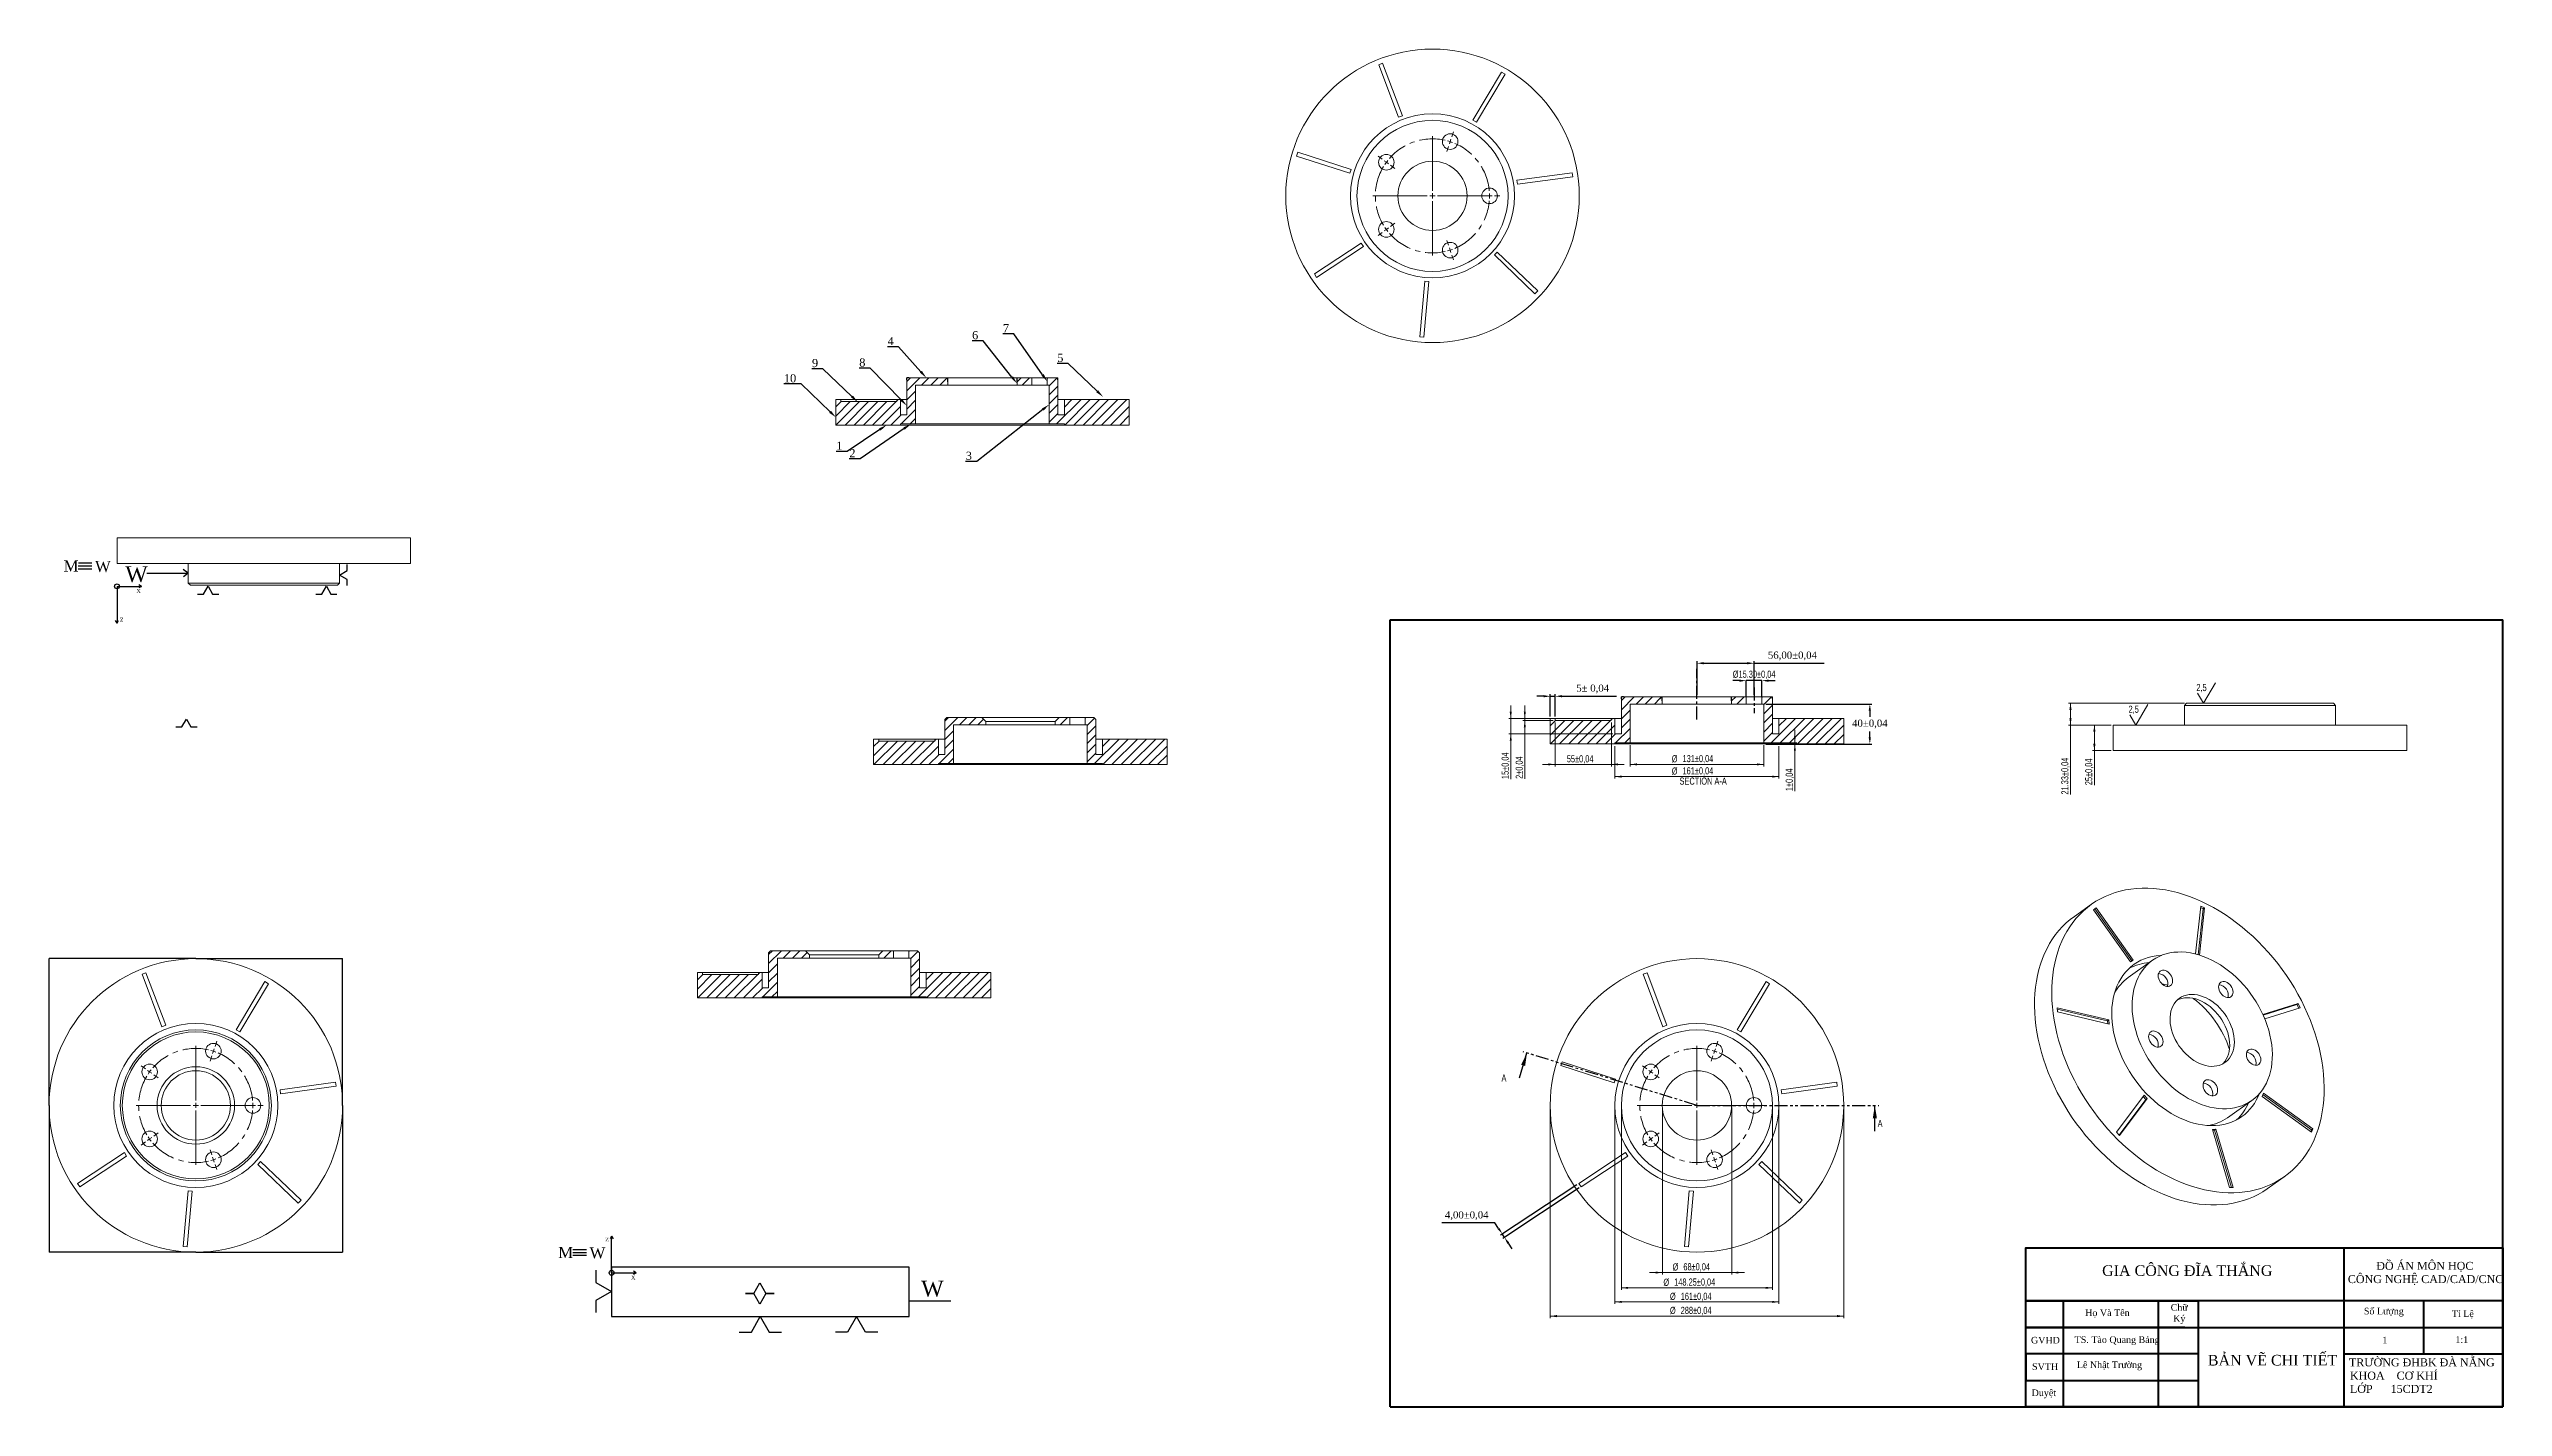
# Model space of a CAD drawing. Header units: millimetres. Extents: x -1654 to 1318, y -6 to 660.
# Drawn here: x -638 to 566, y -6 to 660 of the extents above; entities that cross this region are included whole.
import ezdxf
from ezdxf import colors
from ezdxf.entities.mleader import LeaderData, LeaderLine
from ezdxf.math import Vec2, Vec3

# ---------------------------------------------------------------- set-up
doc = ezdxf.new("R2010")
doc.units = ezdxf.units.MM
doc.header["$PDSIZE"] = -1
for name, pattern in [('CENTER', [10.16, 6.35, -1.27, 1.27, -1.27]), ('CENTERX2', [20.32, 12.7, -2.54, 2.54, -2.54]), ('PHANTOM', [12.7, 6.35, -1.27, 1.27, -1.27, 1.27, -1.27])]:
    doc.linetypes.add(name, pattern=pattern)
doc.layers.add('chu', color=140, linetype='Continuous')
doc.layers.add('chuan-text', color=90, linetype='Continuous', lineweight=25)
doc.layers.add('khung', color=212, linetype='Continuous', lineweight=50)
doc.styles.add('SLDTEXTSTYLE0', font='TXT', dxfattribs={"width": 0.75})
doc.styles.get("Standard").update_dxf_attribs({"font": 'times.ttf'})
doc.dimstyles.new('ISO-25', dxfattribs={"dimtxt": 2.5, "dimasz": 2.5, "dimexe": 1.25, "dimexo": 0.625, "dimtad": 1, "dimtxsty": 'Standard', "dimcen": 2.5, "dimadec": 0, "dimazin": 0, "dimtfac": 1, "dimtmove": 0, "dimatfit": 3, "dimfxl": 1, "dimarcsym": 0})
doc.dimstyles.new('SLDDIMSTYLE0', dxfattribs={"dimtxt": 3.5, "dimasz": 3.302, "dimexe": 0, "dimexo": 0.0625, "dimgap": 0.875, "dimtad": 1, "dimlfac": 2, "dimrnd": 1e-09, "dimzin": 12, "dimdsep": 46, "dimtxsty": 'SLDTEXTSTYLE0', "dimsah": 1, "dimcen": 0.09, "dimadec": 0, "dimazin": 3, "dimtfac": 1, "dimtmove": 0, "dimatfit": 0, "dimfxl": 1, "dimfrac": 2, "dimtolj": 1, "dimtzin": 12, "dimarcsym": 0})
doc.dimstyles.new('SLDDIMSTYLE1', dxfattribs={"dimtxt": 3.5, "dimasz": 3.302, "dimexe": 0, "dimexo": 0.0625, "dimgap": 0.875, "dimtad": 1, "dimlfac": 2, "dimrnd": 1e-09, "dimzin": 12, "dimdsep": 46, "dimtxsty": 'SLDTEXTSTYLE0', "dimsah": 1, "dimcen": 0.09, "dimadec": 0, "dimazin": 3, "dimtfac": 1, "dimtofl": 0, "dimtmove": 0, "dimatfit": 3, "dimfxl": 1, "dimfrac": 2, "dimtolj": 1, "dimtzin": 12, "dimarcsym": 0})
doc.dimstyles.new('SLDDIMSTYLE2', dxfattribs={"dimtxt": 3.5, "dimasz": 3.302, "dimexe": 0, "dimexo": 0.0625, "dimgap": 0.875, "dimtad": 1, "dimlfac": 2, "dimrnd": 1e-09, "dimzin": 4, "dimdsep": 46, "dimtxsty": 'SLDTEXTSTYLE0', "dimsah": 1, "dimcen": 0.09, "dimadec": 0, "dimazin": 1, "dimtfac": 1, "dimtmove": 0, "dimatfit": 0, "dimfxl": 1, "dimfrac": 2, "dimtolj": 1, "dimtzin": 12, "dimarcsym": 0})
pattern_1 = [(45, (-331.934, -10.15), (-2.245064, 2.245064), [])]
pattern_2 = [(45, (-418.4263, -124.59), (-2.245064, 2.245064), [])]
pattern_3 = [(45, (-350.5767, 156.4792), (-2.245064, 2.245064), [])]

msp = doc.modelspace()

# ---------------------------------------------------------------- texts
at = {"color": 5, "attachment_point": 1}
for s, insert, char_height in [('M ', (-630.4035, 409.1633), 5.4432), ('W ', (-615.0205, 408.9564), 5.4432), ('W ', (-600.2007, 406.3099), 7.776), ('X ', (-594.6496, 395.0876), 1.90512), ('M ', (-387.7463, 72.3733), 5.4432), ('Z ', (-364.6279, 76.9853), 1.90512), ('W ', (-372.3633, 72.1664), 5.4432), ('X ', (-351.9924, 58.2976), 1.90512), ('W ', (-209.6917, 55.8225), 7.776)]:
    msp.add_mtext_dynamic_manual_height_columns(s, width=9.975678, gutter_width=1, heights=[0], dxfattribs=dict(at, insert=insert, char_height=char_height))
at = {"color": 5, "insert": (-601.1352, 379.1263), "char_height": 1.90512, "attachment_point": 1, "rotation": 180}
msp.add_mtext_dynamic_manual_height_columns('Z ', width=9.975678, gutter_width=1, heights=[0], dxfattribs=at)
at = {"color": 7, "linetype": 'Continuous', "lineweight": 0, "insert": (174.0084, 302.662), "char_height": 3.5, "attachment_point": 2, "style": 'SLDTEXTSTYLE0'}
msp.add_mtext('SECTION A-A', dxfattribs=at)
at = {"color": 7, "linetype": 'Continuous', "char_height": 3.5, "attachment_point": 1, "style": 'SLDTEXTSTYLE0'}
for insert in [(75.061, 157.0206), (259.6161, 134.66)]:
    msp.add_mtext('A', dxfattribs=dict(at, insert=insert))
at = {"layer": 'chu', "attachment_point": 1}
for s, insert, char_height, width in [('\\pi37.3504;GIA CÔNG ĐĨA THẮNG', (332.4016, 63.369), 5.2, 156), ('{\\fTimes New Roman|b0|i0|c0|p18;Họ Và Tên}', (361.4465, 41.7308), 3.25, 45.5), ('{\\fTimes New Roman|b0|i0|c0|p18;Chữ \\P Ký}', (403.3939, 44.3182), 3.25, 13), ('{\\fTimes New Roman|b0|i0|c0|p18;Số Lượng}', (498.1839, 42.5307), 3.25, 45.5), ('{\\fTimes New Roman|b0|i0|c0|p18;Tỉ Lệ}', (541.3632, 41.298), 3.25, 45.5), ('{\\fTimes New Roman|b0|i0|c0|p18;GVHD}', (334.8477, 28.2631), 3.25, 45.5), ('TS. Tào Quang Bảng', (356.2698, 28.52), 3.25, 45.5), ('{\\fTimes New Roman|b0|i0|c0|p18;1}', (507.2564, 28.3103), 3.25, 45.5), ('1:1', (543.0563, 28.5463), 3.25, 45.5), ('{\\fTimes New Roman|b0|i0|c0|p18;SVTH}', (335.3631, 15.2889), 3.25, 45.5), ('Lê Nhật Trường', (357.367, 16.1874), 3.25, 45.5), ('BẢN VẼ CHI TIẾT', (421.6186, 19.4186), 5.2, 78), ('  {\\H1.2x;TRƯỜNG ĐHBK ĐÀ NẴNG\\P  KHOA    CƠ KHÍ\\P  LỚP      15CDT2}', (488.4016, 17.6986), 3.25, 78), ('{\\fTimes New Roman|b0|i0|c0|p18;Duyệt}', (335.168, 2.4581), 3.25, 45.5)]:
    msp.add_mtext(s, dxfattribs=dict(at, insert=insert, char_height=char_height, width=width))
at = {"layer": 'chuan-text', "insert": (488.4016, 71.8941), "char_height": 4.1067, "width": 78, "attachment_point": 1}
msp.add_mtext('\\pi39;\\P\\pi15.87409;{\\H0.94967x;ĐỒ ÁN MÔN HỌC\\P\\pi1.93022;CÔNG NGHỆ CAD/CAD/CNC}', dxfattribs=at)

# ---------------------------------------------------------------- blocks, each defined once
blk = doc.blocks.new('SW_SFSYMBOL_0')
at = {"color": 0, "linetype": 'Continuous', "lineweight": 0}
for q in [(0.6, 0), (9.4, 5)]:
    blk.add_line((3.5, -5), q, dxfattribs=at)
at = {"color": 0, "linetype": 'Continuous', "lineweight": 0, "insert": (0, 4.5), "char_height": 3.5, "attachment_point": 1, "style": 'SLDTEXTSTYLE0'}
blk.add_mtext('2,5', dxfattribs=at)
blk = doc.blocks.new('_D')
at = {"color": 7, "linetype": 'Continuous', "lineweight": 0, "transparency": 16777216}
for p, q in [((154, 140.8), (154, 58.8)), ((188, 140.8), (188, 58.8)), ((154, 59.8), (147.6, 59.8)), ((154, 59.8), (188, 59.8)), ((188, 59.8), (194.3, 59.8))]:
    blk.add_line(p, q, dxfattribs=at)
for points in [[(154, 59.8), (150.7, 60.3), (150.7, 59.3)], [(188, 59.8), (191.3, 59.3), (191.3, 60.3)]]:
    blk.add_solid(points, dxfattribs=at)
at = {"color": 7, "linetype": 'Continuous', "lineweight": 0, "transparency": 16777216, "char_height": 3.5, "attachment_point": 1, "style": 'SLDTEXTSTYLE0'}
for s, insert in [('%%c', (159, 64.3)), ('68±0,04', (164.3, 64.4))]:
    blk.add_mtext(s, dxfattribs=dict(at, insert=insert))
blk = doc.blocks.new('_D_1')
at = {"color": 7, "linetype": 'Continuous', "lineweight": 0, "transparency": 16777216}
for p, q in [((133.9, 140.8), (133.9, 51.3)), ((208, 140.8), (208, 51.3)), ((133.9, 52.3), (208, 52.3))]:
    blk.add_line(p, q, dxfattribs=at)
for points in [[(133.9, 52.3), (137.2, 51.8), (137.2, 52.8)], [(208, 52.3), (204.7, 52.8), (204.7, 51.8)]]:
    blk.add_solid(points, dxfattribs=at)
at = {"color": 7, "linetype": 'Continuous', "lineweight": 0, "transparency": 16777216, "char_height": 3.5, "attachment_point": 1, "style": 'SLDTEXTSTYLE0'}
for s, insert in [('%%c', (154.5, 56.8)), ('148.25±0,04', (159.8, 56.9))]:
    blk.add_mtext(s, dxfattribs=dict(at, insert=insert))
blk = doc.blocks.new('_D_2')
at = {"color": 7, "linetype": 'Continuous', "lineweight": 0, "transparency": 16777216}
for p, q in [((130.7, 140.8), (130.7, 44.4)), ((211.2, 140.8), (211.2, 44.4)), ((130.7, 45.4), (211.2, 45.4))]:
    blk.add_line(p, q, dxfattribs=at)
for points in [[(130.7, 45.4), (134, 44.9), (134, 45.9)], [(211.2, 45.4), (207.9, 45.9), (207.9, 44.9)]]:
    blk.add_solid(points, dxfattribs=at)
at = {"color": 7, "linetype": 'Continuous', "lineweight": 0, "transparency": 16777216, "char_height": 3.5, "attachment_point": 1, "style": 'SLDTEXTSTYLE0'}
for s, insert in [('%%c', (157.7, 49.9)), ('161±0,04', (163, 49.9))]:
    blk.add_mtext(s, dxfattribs=dict(at, insert=insert))
blk = doc.blocks.new('_D_3')
at = {"color": 7, "linetype": 'Continuous', "lineweight": 0, "transparency": 16777216}
for p, q in [((99, 140.8), (99, 37.4)), ((243, 140.8), (243, 37.4)), ((99, 38.4), (243, 38.4))]:
    blk.add_line(p, q, dxfattribs=at)
for points in [[(99, 38.4), (102.3, 37.9), (102.3, 39)], [(243, 38.4), (239.7, 39), (239.7, 37.9)]]:
    blk.add_solid(points, dxfattribs=at)
at = {"color": 7, "linetype": 'Continuous', "lineweight": 0, "transparency": 16777216, "char_height": 3.5, "attachment_point": 1, "style": 'SLDTEXTSTYLE0'}
for s, insert in [('%%c', (157.7, 43)), ('288±0,04', (163, 43))]:
    blk.add_mtext(s, dxfattribs=dict(at, insert=insert))
blk = doc.blocks.new('SW_CENTERMARKSYMBOL_0')
at = {"color": 0, "linetype": 'Continuous', "lineweight": 0}
for p, q in [((-8.7, 29.1), (-8.7, 55.9)), ((-0.8, 50.9), (-1.6, 48.4)), ((0, 53.3), (-0.4, 52.1)), ((0, 53.3), (0.4, 54.4)), ((0.8, 55.6), (1.6, 58.1)), ((-33.3, 44.6), (-35.4, 46.1)), ((-31.3, 43.1), (-32.3, 43.8)), ((-31.3, 43.1), (-30.3, 42.4)), ((-29.3, 41.6), (-27.2, 40.1)), ((-11.2, 26.6), (-37.9, 26.6)), ((-8.7, 26.6), (-9.9, 26.6)), ((-8.7, 26.6), (-8.7, 27.9)), ((-8.7, 26.6), (-8.7, 25.4)), ((-8.7, 26.6), (-7.4, 26.6)), ((-8.7, 24.1), (-8.7, -2.6)), ((-6.2, 26.6), (20.6, 26.6)), ((16.8, 26.6), (14.3, 26.6)), ((19.3, 26.6), (18.1, 26.6)), ((19.3, 26.6), (20.6, 26.6)), ((21.8, 26.6), (24.4, 26.6)), ((-29.3, 11.6), (-27.2, 13.2)), ((-33.3, 8.7), (-35.4, 7.2)), ((-31.3, 10.2), (-32.3, 9.4)), ((-31.3, 10.2), (-30.3, 10.9)), ((-0.8, 2.4), (-1.6, 4.8)), ((0, 0), (-0.4, 1.2)), ((0, 0), (0.4, -1.2)), ((0.8, -2.4), (1.6, -4.8))]:
    blk.add_line(p, q, dxfattribs=at)
at = {"color": 0, "linetype": 'CENTERX2', "lineweight": 0}
for start, end in [(77.1157, 138.8843), (5.1157, 66.8843), (149.1157, 210.8843), (293.1157, 354.8843), (221.1157, 282.8843)]:
    blk.add_arc((-8.7, 26.6), 28, start, end, dxfattribs=at)
at = {"color": 0, "linetype": 'Continuous', "lineweight": 0}
for start, end in [(72, 74.5578), (69.4422, 72), (144, 146.5578), (141.4422, 144), (0, 2.5578), (357.4422, 0), (213.4422, 216), (216, 218.5578), (285.4422, 288), (288, 290.5578)]:
    blk.add_arc((-8.7, 26.6), 28, start, end, dxfattribs=at)
blk = doc.blocks.new('_D_4')
at = {"color": 7, "linetype": 'Continuous', "lineweight": 0, "transparency": 16777216}
for p, q in [((374.2, 328.4), (365, 328.4)), ((366, 315.9), (366, 328.4)), ((374.2, 315.9), (365, 315.9)), ((366, 315.9), (366, 298.9))]:
    blk.add_line(p, q, dxfattribs=at)
for points in [[(366, 328.4), (365.4, 325.1), (366.5, 325.1)], [(366, 315.9), (366.5, 319.2), (365.4, 319.2)]]:
    blk.add_solid(points, dxfattribs=at)
at = {"color": 7, "linetype": 'Continuous', "lineweight": 0, "transparency": 16777216, "insert": (361.4, 298.9), "char_height": 3.5, "attachment_point": 1, "rotation": 90, "style": 'SLDTEXTSTYLE0'}
blk.add_mtext('25±0,04', dxfattribs=at)
blk = doc.blocks.new('_D_5')
at = {"color": 7, "linetype": 'Continuous', "lineweight": 0, "transparency": 16777216}
for p, q in [((410.2, 339.1), (353.2, 339.1)), ((354.2, 339.1), (354.2, 328.4)), ((374.2, 328.4), (353.2, 328.4)), ((354.2, 328.4), (354.2, 294.3))]:
    blk.add_line(p, q, dxfattribs=at)
for points in [[(354.2, 339.1), (353.7, 335.8), (354.8, 335.8)], [(354.2, 328.4), (354.8, 331.7), (353.7, 331.7)]]:
    blk.add_solid(points, dxfattribs=at)
at = {"color": 7, "linetype": 'Continuous', "lineweight": 0, "transparency": 16777216, "insert": (349.7, 294.3), "char_height": 3.5, "attachment_point": 1, "rotation": 90, "style": 'SLDTEXTSTYLE0'}
blk.add_mtext('21.33±0,04', dxfattribs=at)
blk = doc.blocks.new('_D_6')
at = {"color": 7, "linetype": 'Continuous', "lineweight": 0, "transparency": 16777216}
for p, q in [((86.5, 331.6), (86.5, 338)), ((100.5, 331.6), (85.5, 331.6)), ((100.4, 330.6), (85.5, 330.6)), ((86.5, 330.6), (86.5, 331.6)), ((86.5, 330.6), (86.5, 302))]:
    blk.add_line(p, q, dxfattribs=at)
for points in [[(86.5, 331.6), (87, 334.9), (86, 334.9)], [(86.5, 330.6), (86, 327.3), (87, 327.3)]]:
    blk.add_solid(points, dxfattribs=at)
at = {"color": 7, "linetype": 'Continuous', "lineweight": 0, "transparency": 16777216, "insert": (82, 302), "char_height": 3.5, "attachment_point": 1, "rotation": 90, "style": 'SLDTEXTSTYLE0'}
blk.add_mtext('2±0,04', dxfattribs=at)
blk = doc.blocks.new('_D_7')
at = {"color": 0, "linetype": 'Continuous', "lineweight": -2, "transparency": 16777216}
for p, q in [((191.8, 350.2), (188.5, 350.2)), ((195.1, 342.3), (195.1, 350.2)), ((202.8, 350.2), (195.1, 350.2)), ((202.8, 342.3), (202.8, 350.2)), ((206.1, 350.2), (209.4, 350.2))]:
    blk.add_line(p, q, dxfattribs=at)
at = {"color": 0, "linetype": 'Continuous', "transparency": 16777216}
for points in [[(191.8, 350.7), (191.8, 349.6), (195.1, 350.2)], [(206.1, 350.7), (206.1, 349.6), (202.8, 350.2)]]:
    blk.add_solid(points, dxfattribs=at)
at = {"layer": 'Defpoints', "color": 0, "linetype": 'Continuous', "transparency": 16777216}
for p in [(195.1, 350.2), (195.1, 342.3), (202.8, 342.3)]:
    blk.add_point(p, dxfattribs=at)
at = {"color": 0, "linetype": 'Continuous', "lineweight": 0, "transparency": 16777216, "insert": (199, 355.1), "char_height": 3.5, "attachment_point": 2, "style": 'SLDTEXTSTYLE0'}
blk.add_mtext('\\A1;%%C15.30±0,04', dxfattribs=at)
blk = doc.blocks.new('_D_8')
at = {"color": 7, "linetype": 'Continuous', "lineweight": 0, "transparency": 16777216}
for p, q in [((219, 319.6), (219, 326)), ((139.2, 319.6), (220, 319.6)), ((219, 319.6), (219, 319.1)), ((219, 319.1), (219, 296))]:
    blk.add_line(p, q, dxfattribs=at)
for points in [[(219, 319.6), (219.5, 322.9), (218.5, 322.9)], [(219, 319.1), (218.5, 315.8), (219.5, 315.8)]]:
    blk.add_solid(points, dxfattribs=at)
at = {"color": 7, "linetype": 'Continuous', "lineweight": 0, "transparency": 16777216, "insert": (214.5, 296), "char_height": 3.5, "attachment_point": 1, "rotation": 90, "style": 'SLDTEXTSTYLE0'}
blk.add_mtext('1±0,04', dxfattribs=at)
blk = doc.blocks.new('_D_9')
at = {"color": 7, "linetype": 'Continuous', "lineweight": 0, "transparency": 16777216}
for p, q in [((138.2, 318.6), (138.2, 308.1)), ((203.7, 318.6), (203.7, 308.1)), ((138.2, 309.1), (203.7, 309.1))]:
    blk.add_line(p, q, dxfattribs=at)
for points in [[(138.2, 309.1), (141.5, 308.6), (141.5, 309.6)], [(203.7, 309.1), (200.4, 309.6), (200.4, 308.6)]]:
    blk.add_solid(points, dxfattribs=at)
at = {"color": 7, "linetype": 'Continuous', "lineweight": 0, "transparency": 16777216, "char_height": 3.5, "attachment_point": 1, "style": 'SLDTEXTSTYLE0'}
for s, insert in [('%%c', (158.6, 313.6)), ('131±0,04', (163.9, 313.7))]:
    blk.add_mtext(s, dxfattribs=dict(at, insert=insert))
blk = doc.blocks.new('_D_10')
at = {"color": 7, "linetype": 'Continuous', "lineweight": 0, "transparency": 16777216}
for p, q in [((79.6, 331.6), (79.6, 338)), ((98, 331.6), (78.6, 331.6)), ((79.6, 331.6), (79.6, 324.1)), ((129.7, 324.1), (78.6, 324.1)), ((79.6, 324.1), (79.6, 301.9))]:
    blk.add_line(p, q, dxfattribs=at)
for points in [[(79.6, 331.6), (80.1, 334.9), (79.1, 334.9)], [(79.6, 324.1), (79.1, 320.8), (80.1, 320.8)]]:
    blk.add_solid(points, dxfattribs=at)
at = {"color": 7, "linetype": 'Continuous', "lineweight": 0, "transparency": 16777216, "insert": (75.1, 301.9), "char_height": 3.5, "attachment_point": 1, "rotation": 90, "style": 'SLDTEXTSTYLE0'}
blk.add_mtext('15±0,04', dxfattribs=at)
blk = doc.blocks.new('_D_11')
at = {"color": 7, "linetype": 'Continuous', "lineweight": 0, "transparency": 16777216}
for p, q in [((101.4, 329.6), (101.4, 308.1)), ((129, 329.6), (129, 308.1)), ((101.4, 309.1), (95.1, 309.1)), ((101.4, 309.1), (129, 309.1)), ((129, 309.1), (135.3, 309.1))]:
    blk.add_line(p, q, dxfattribs=at)
for points in [[(101.4, 309.1), (98.1, 309.6), (98.1, 308.6)], [(129, 309.1), (132.3, 308.6), (132.3, 309.6)]]:
    blk.add_solid(points, dxfattribs=at)
at = {"color": 7, "linetype": 'Continuous', "lineweight": 0, "transparency": 16777216, "insert": (107.1, 313.6), "char_height": 3.5, "attachment_point": 1, "style": 'SLDTEXTSTYLE0'}
blk.add_mtext('55±0,04', dxfattribs=at)
blk = doc.blocks.new('_D_12')
at = {"color": 7, "linetype": 'Continuous', "lineweight": 0, "transparency": 16777216}
for p, q in [((130.7, 318.1), (130.7, 302.1)), ((211.2, 318.1), (211.2, 302.1)), ((130.7, 303.1), (211.2, 303.1))]:
    blk.add_line(p, q, dxfattribs=at)
for points in [[(130.7, 303.1), (134, 302.6), (134, 303.6)], [(211.2, 303.1), (207.9, 303.6), (207.9, 302.6)]]:
    blk.add_solid(points, dxfattribs=at)
at = {"color": 7, "linetype": 'Continuous', "lineweight": 0, "transparency": 16777216, "char_height": 3.5, "attachment_point": 1, "style": 'SLDTEXTSTYLE0'}
for s, insert in [('%%c', (158.6, 307.6)), ('161±0,04', (163.9, 307.7))]:
    blk.add_mtext(s, dxfattribs=dict(at, insert=insert))
blk = doc.blocks.new('*D30')
at = {"color": 0, "lineweight": -2, "transparency": 16777216}
for p, q in [((171, 343.3), (171, 359.7)), ((174.3, 358.7), (195.7, 358.7)), ((199, 343.3), (199, 359.7)), ((199, 358.7), (233.3, 358.7))]:
    blk.add_line(p, q, dxfattribs=at)
at = {"color": 0, "transparency": 16777216}
for points in [[(174.3, 359.3), (174.3, 358.2), (171, 358.7)], [(195.7, 359.3), (195.7, 358.2), (199, 358.7)]]:
    blk.add_solid(points, dxfattribs=at)
at = {"layer": 'Defpoints', "color": 0, "transparency": 16777216}
for p in [(199, 358.7), (171, 342.3), (199, 342.3)]:
    blk.add_point(p, dxfattribs=at)
at = {"color": 0, "transparency": 16777216, "insert": (217.8, 362.3), "char_height": 3.5, "attachment_point": 5}
blk.add_mtext('56,00±0,04', dxfattribs=at)
blk = doc.blocks.new('*D31')
at = {"color": 0, "lineweight": -2, "transparency": 16777216}
for p, q in [((95.7, 342.5), (92.4, 342.5)), ((99, 332.6), (99, 343.5)), ((99, 342.5), (101.4, 342.5)), ((101.4, 332.6), (101.4, 343.5)), ((104.8, 342.5), (131.5, 342.5))]:
    blk.add_line(p, q, dxfattribs=at)
at = {"color": 0, "transparency": 16777216}
for points in [[(95.7, 343.1), (95.7, 342), (99, 342.5)], [(104.8, 343.1), (104.8, 342), (101.4, 342.5)]]:
    blk.add_solid(points, dxfattribs=at)
at = {"layer": 'Defpoints', "color": 0, "transparency": 16777216}
for p in [(101.4, 342.5), (99, 331.6), (101.4, 331.6)]:
    blk.add_point(p, dxfattribs=at)
at = {"color": 0, "transparency": 16777216, "insert": (119.8, 346.1), "char_height": 3.5, "attachment_point": 5}
blk.add_mtext('5± 0,04', dxfattribs=at)
blk = doc.blocks.new('*D34')
at = {"color": 0, "lineweight": -2, "transparency": 16777216}
for p, q in [((204.7, 338.7), (256.8, 338.7)), ((255.8, 335.4), (255.8, 332.5)), ((255.8, 322.4), (255.8, 325.3)), ((204.7, 319.1), (256.8, 319.1))]:
    blk.add_line(p, q, dxfattribs=at)
at = {"color": 0, "transparency": 16777216}
for points in [[(255.2, 335.4), (256.3, 335.4), (255.8, 338.7)], [(255.2, 322.4), (256.3, 322.4), (255.8, 319.1)]]:
    blk.add_solid(points, dxfattribs=at)
at = {"layer": 'Defpoints', "color": 0, "transparency": 16777216}
for p in [(203.7, 338.7), (203.7, 319.1), (255.8, 319.1)]:
    blk.add_point(p, dxfattribs=at)
at = {"color": 0, "transparency": 16777216, "insert": (255.8, 328.9), "char_height": 3.5, "attachment_point": 5}
blk.add_mtext('40±0,04', dxfattribs=at)
blk = doc.blocks.new('*D35')
at = {"color": 0, "lineweight": -2, "transparency": 16777216}
for p, q in [((112.1, 102.9), (74.6, 78.1)), ((113.2, 101.3), (75.7, 76.5)), ((71.8, 84.2), (45.8, 84.2)), ((73.6, 81.4), (71.8, 84.2)), ((76.6, 77), (75.5, 78.7)), ((78.4, 74.2), (80.2, 71.5))]:
    blk.add_line(p, q, dxfattribs=at)
at = {"color": 0, "transparency": 16777216}
for points in [[(74.1, 81.7), (73.2, 81.1), (75.5, 78.7)], [(78.8, 74.6), (77.9, 73.9), (76.6, 77)]]:
    blk.add_solid(points, dxfattribs=at)
at = {"layer": 'Defpoints', "color": 0, "transparency": 16777216}
for p in [(113, 103.5), (114.1, 101.8), (75.5, 78.7)]:
    blk.add_point(p, dxfattribs=at)
at = {"color": 0, "transparency": 16777216, "insert": (58, 87.7), "char_height": 3.5, "attachment_point": 5}
blk.add_mtext('4,00±0,04', dxfattribs=at)

# ---------------------------------------------------------------- dimensions: what is measured, and where the dimension line sits
for base, p1, p2, text, picture, middle in [((198.956, 358.7389), (170.956, 342.2848), (198.956, 342.2848), '<>±0,04', '*D30', (217.782, 362.3046)), ((101.4488, 342.5212), (98.956, 331.6198), (101.4488, 331.6198), '5± 0,04', '*D31', (119.7851, 346.0869))]:
    dim = msp.add_linear_dim(base=base, p1=p1, p2=p2, text=text, dimstyle='ISO-25', override={"dimtxt": 3.5, "dimasz": 3.302, "dimexe": 1, "dimexo": 1, "dimgap": 1.524, "dimtih": 1, "dimtoh": 1, "dimlfac": 2, "dimzin": 0, "dimadec": 2, "dimtzin": 0})
    dim.commit()
    dim.dimension.update_dxf_attribs({"geometry": picture, "text_midpoint": middle})
at = {"color": 7, "linetype": 'Continuous', "lineweight": 0}
for base, p1, p2, text, dimstyle, picture, middle in [((195.131, 350.1555), (202.781, 342.2848), (195.131, 342.2848), '%%C<>±0,04', 'SLDDIMSTYLE2', '_D_7', (198.956, 350.1555)), ((211.206, 303.1198), (130.706, 319.1198), (211.206, 319.1198), '%%c<>', 'SLDDIMSTYLE1', '_D_12', (170.956, 303.1198)), ((203.706, 309.1198), (138.206, 319.6198), (203.706, 319.6198), '%%c<>', 'SLDDIMSTYLE1', '_D_9', (170.956, 309.1198)), ((242.956, 38.4482), (98.956, 141.8029), (242.956, 141.8029), '%%c<>', 'SLDDIMSTYLE1', '_D_3', (170.0607, 38.4482)), ((211.206, 45.3834), (130.706, 141.8029), (211.206, 141.8029), '%%c<>', 'SLDDIMSTYLE1', '_D_2', (170.0607, 45.3834)), ((208.0185, 52.3187), (133.8935, 141.8029), (208.0185, 141.8029), '%%c<>', 'SLDDIMSTYLE1', '_D_1', (170.0607, 52.3187)), ((187.956, 59.8029), (153.956, 141.8029), (187.956, 141.8029), '%%c<>', 'SLDDIMSTYLE0', '_D', (170.0607, 59.8029))]:
    dim = msp.add_linear_dim(base=base, p1=p1, p2=p2, text=text, dimstyle=dimstyle, dxfattribs=at)
    dim.commit()
    dim.dimension.update_dxf_attribs({"geometry": picture, "text_midpoint": middle, "dimtype": 160})
for base, p1, p2, dimstyle, picture, middle in [((79.636, 324.1198), (98.956, 331.6198), (130.706, 324.1198), 'SLDDIMSTYLE0', '_D_10', (79.636, 310.3126)), ((86.4976, 331.6198), (101.4488, 330.6198), (101.4632, 331.6198), 'SLDDIMSTYLE0', '_D_6', (86.4976, 309.1198)), ((354.2477, 328.4063), (411.1852, 339.0713), (375.2477, 328.4063), 'SLDDIMSTYLE1', '_D_5', (354.2477, 305.9063)), ((219.0099, 319.1198), (138.206, 319.6198), (242.956, 319.1198), 'SLDDIMSTYLE0', '_D_8', (219.0099, 303.1198)), ((365.9501, 328.4063), (375.2477, 315.9063), (375.2477, 328.4063), 'SLDDIMSTYLE1', '_D_4', (365.9501, 307.341))]:
    dim = msp.add_linear_dim(base=base, p1=p1, p2=p2, angle=90, dimstyle=dimstyle, dxfattribs=at)
    dim.commit()
    dim.dimension.update_dxf_attribs({"geometry": picture, "text_midpoint": middle, "dimtype": 160})
dim = msp.add_linear_dim(base=(255.7993, 319.1198), p1=(203.706, 338.6848), p2=(203.706, 319.1198), angle=90, text='40±0,04', dimstyle='ISO-25', override={"dimtxt": 3.5, "dimasz": 3.302, "dimexe": 1, "dimexo": 1, "dimgap": 1.524, "dimtih": 1, "dimtoh": 1, "dimlfac": 2, "dimzin": 0, "dimadec": 2, "dimtzin": 0})
dim.commit()
dim.dimension.update_dxf_attribs({"geometry": '*D34', "text_midpoint": (255.7993, 328.9023)})
dim = msp.add_linear_dim(base=(128.9517, 309.1198), p1=(101.4488, 330.6198), p2=(128.9517, 330.6198), dimstyle='SLDDIMSTYLE0', dxfattribs=at)
dim.commit()
dim.dimension.update_dxf_attribs({"geometry": '_D_11', "text_midpoint": (115.5228, 309.1198), "dimtype": 160})
dim = msp.add_aligned_dim(p1=(114.0809, 101.8096), p2=(112.978, 103.478), distance=44.9826, text='<>±0,04', dimstyle='ISO-25', override={"dimtxt": 3.5, "dimasz": 3.302, "dimexe": 1, "dimexo": 1, "dimgap": 1.524, "dimtih": 1, "dimtoh": 1, "dimlfac": 2, "dimzin": 0, "dimadec": 2, "dimtzin": 0})
dim.commit()
dim.dimension.update_dxf_attribs({"geometry": '*D35', "text_midpoint": (58.0371, 87.7477)})

# ---------------------------------------------------------------- hatches: boundary and pattern name
at = {"linetype": 'Continuous', "lineweight": 0}
h = msp.add_hatch(dxfattribs=at)
h.set_pattern_fill('ANSI31', style=0)
h.set_pattern_definition(pattern_3)
h.paths.add_polyline_path([(-212.3707, 495.164), (-196.6207, 495.164), (-196.6207, 496.764), (-198.6207, 498.764), (-215.6832, 498.764), (-216.6832, 497.764), (-216.6832, 480.599), (-219.8707, 480.599), (-219.8707, 488.099), (-221.6251, 488.099), (-221.6251, 487.099), (-249.1279, 487.099), (-249.1279, 488.099), (-251.6207, 488.099), (-251.6207, 475.599), (-219.8707, 475.599), (-219.8707, 476.099), (-212.3707, 476.099)], flags=0)
h = msp.add_hatch(dxfattribs=at)
h.set_pattern_fill('ANSI31', style=0)
h.set_pattern_definition(pattern_3)
h.paths.add_polyline_path([(-160.6207, 498.764), (-162.6207, 496.764), (-162.6207, 495.164), (-155.4457, 495.164), (-155.4457, 498.764)], flags=0)
h = msp.add_hatch(dxfattribs=at)
h.set_pattern_fill('ANSI31', style=0)
h.set_pattern_definition(pattern_3)
h.paths.add_polyline_path([(-139.3707, 475.599), (-107.6207, 475.599), (-107.6207, 488.099), (-139.3707, 488.099), (-139.3707, 480.599), (-142.5582, 480.599), (-142.5582, 497.764), (-143.5582, 498.764), (-147.7957, 498.764), (-147.7957, 495.164), (-146.8707, 495.164), (-146.8707, 476.099), (-139.3707, 476.099)], flags=0)
h = msp.add_hatch(dxfattribs=at)
h.set_pattern_fill('ANSI31', style=0)
h.paths.add_polyline_path([(138.206, 338.6848), (153.956, 338.6848), (153.956, 340.2848), (151.956, 342.2848), (134.8935, 342.2848), (133.8935, 341.2848), (133.8935, 324.1198), (130.706, 324.1198), (130.706, 331.6198), (128.9517, 331.6198), (128.9517, 330.6198), (101.4488, 330.6198), (101.4488, 331.6198), (98.956, 331.6198), (98.956, 319.1198), (130.706, 319.1198), (130.706, 319.6198), (138.206, 319.6198)], flags=0)
h = msp.add_hatch(dxfattribs=at)
h.set_pattern_fill('ANSI31', style=0)
h.paths.add_polyline_path([(189.956, 342.2848), (187.956, 340.2848), (187.956, 338.6848), (195.131, 338.6848), (195.131, 342.2848)], flags=0)
h = msp.add_hatch(dxfattribs=at)
h.set_pattern_fill('ANSI31', style=0)
h.paths.add_polyline_path([(211.206, 319.1198), (242.956, 319.1198), (242.956, 331.6198), (211.206, 331.6198), (211.206, 324.1198), (208.0185, 324.1198), (208.0185, 341.2848), (207.0185, 342.2848), (202.781, 342.2848), (202.781, 338.6848), (203.706, 338.6848), (203.706, 319.6198), (211.206, 319.6198)], flags=0)
h = msp.add_hatch(dxfattribs=at)
h.set_pattern_fill('ANSI31', style=0)
h.set_pattern_definition(pattern_1)
h.paths.add_polyline_path([(-193.7279, 328.5347), (-177.9779, 328.5347), (-177.9779, 330.1347), (-179.9779, 332.1347), (-197.0404, 332.1347), (-198.0404, 331.1347), (-198.0404, 313.9697), (-201.2279, 313.9697), (-201.2279, 321.4697), (-202.9822, 321.4697), (-202.9822, 320.4697), (-230.4851, 320.4697), (-230.4851, 321.4697), (-232.9779, 321.4697), (-232.9779, 308.9697), (-201.2279, 308.9697), (-201.2279, 309.4697), (-193.7279, 309.4697)], flags=0)
h = msp.add_hatch(dxfattribs=at)
h.set_pattern_fill('ANSI31', style=0)
h.set_pattern_definition(pattern_1)
h.paths.add_polyline_path([(-141.9779, 332.1347), (-143.9779, 330.1347), (-143.9779, 328.5347), (-136.8029, 328.5347), (-136.8029, 332.1347)], flags=0)
h = msp.add_hatch(dxfattribs=at)
h.set_pattern_fill('ANSI31', style=0)
h.set_pattern_definition(pattern_1)
h.paths.add_polyline_path([(-120.7279, 308.9697), (-88.9779, 308.9697), (-88.9779, 321.4697), (-120.7279, 321.4697), (-120.7279, 313.9697), (-123.9154, 313.9697), (-123.9154, 331.1347), (-124.9154, 332.1347), (-129.1529, 332.1347), (-129.1529, 328.5347), (-128.2279, 328.5347), (-128.2279, 309.4697), (-120.7279, 309.4697)], flags=0)
h = msp.add_hatch(dxfattribs=at)
h.set_pattern_fill('ANSI31', style=0)
h.set_pattern_definition(pattern_2)
h.paths.add_polyline_path([(-280.2203, 214.0948), (-264.4703, 214.0948), (-264.4703, 215.6948), (-266.4703, 217.6948), (-283.5328, 217.6948), (-284.5328, 216.6948), (-284.5328, 199.5298), (-287.7203, 199.5298), (-287.7203, 207.0298), (-289.4746, 207.0298), (-289.4746, 206.0298), (-316.9775, 206.0298), (-316.9775, 207.0298), (-319.4703, 207.0298), (-319.4703, 194.5298), (-287.7203, 194.5298), (-287.7203, 195.0298), (-280.2203, 195.0298)], flags=0)
h = msp.add_hatch(dxfattribs=at)
h.set_pattern_fill('ANSI31', style=0)
h.set_pattern_definition(pattern_2)
h.paths.add_polyline_path([(-228.4703, 217.6948), (-230.4703, 215.6948), (-230.4703, 214.0948), (-223.2953, 214.0948), (-223.2953, 217.6948)], flags=0)
h = msp.add_hatch(dxfattribs=at)
h.set_pattern_fill('ANSI31', style=0)
h.set_pattern_definition(pattern_2)
h.paths.add_polyline_path([(-207.2203, 194.5298), (-175.4703, 194.5298), (-175.4703, 207.0298), (-207.2203, 207.0298), (-207.2203, 199.5298), (-210.4078, 199.5298), (-210.4078, 216.6948), (-211.4078, 217.6948), (-215.6453, 217.6948), (-215.6453, 214.0948), (-214.7203, 214.0948), (-214.7203, 195.0298), (-207.2203, 195.0298)], flags=0)

# ---------------------------------------------------------------- linework, layer by layer
at = {"color": 7, "linetype": 'Continuous', "lineweight": 15}
for p, q in [((16.757, 653.0702), (14.885, 652.3662)), ((14.885, 652.3662), (24.5645, 626.626)), ((26.4365, 627.33), (16.757, 653.0702)), ((75.11, 648.7277), (61.0205, 625.1112)), ((62.7381, 624.0865), (76.8275, 647.703)), ((76.8275, 647.703), (75.11, 648.7277)), ((24.5645, 626.626), (26.4365, 627.33)), ((61.0205, 625.1112), (62.7381, 624.0865)), ((-24.8926, 609.4515), (-25.5094, 607.549)), ((-25.5094, 607.549), (0.6501, 599.068)), ((1.2669, 600.9705), (-24.8926, 609.4515)), ((0.6501, 599.068), (1.2669, 600.9705)), ((109.8149, 599.3733), (82.5662, 595.6642)), ((82.5662, 595.6642), (82.8359, 593.6825)), ((82.8359, 593.6825), (110.0847, 597.3916)), ((110.0847, 597.3916), (109.8149, 599.3733)), ((6.1827, 564.8573), (-16.7583, 549.6928)), ((-15.6554, 548.0243), (7.2855, 563.1889)), ((7.2855, 563.1889), (6.1827, 564.8573)), ((72.9771, 560.4593), (71.5959, 559.0128)), ((71.5959, 559.0128), (91.4851, 540.0214)), ((92.8663, 541.4679), (72.9771, 560.4593)), ((-16.7583, 549.6928), (-15.6554, 548.0243)), ((37.482, 546.1844), (35.0347, 518.7935)), ((37.0267, 518.6155), (39.4741, 546.0064)), ((39.4741, 546.0064), (37.482, 546.1844)), ((91.4851, 540.0214), (92.8663, 541.4679)), ((35.0347, 518.7935), (37.0267, 518.6155)), ((-216.6832, 480.599), (-216.6832, 497.764)), ((-198.6207, 498.764), (-215.6832, 498.764)), ((-212.3707, 495.164), (-212.3707, 476.099)), ((-196.6207, 495.164), (-212.3707, 495.164)), ((-198.6207, 498.764), (-160.6207, 498.764)), ((-196.6207, 496.764), (-196.6207, 495.164)), ((-196.6207, 495.164), (-162.6207, 495.164)), ((-162.6207, 496.764), (-160.6207, 498.764)), ((-162.6207, 496.764), (-162.6207, 495.164)), ((-162.6207, 495.164), (-155.4457, 495.164)), ((-160.6207, 498.764), (-155.4457, 498.764)), ((-155.4457, 498.764), (-147.7957, 498.764)), ((-155.4457, 495.164), (-155.4457, 498.764)), ((-147.7957, 495.164), (-155.4457, 495.164)), ((-147.7957, 498.764), (-147.7957, 495.164)), ((-147.7957, 498.764), (-143.5582, 498.764)), ((-147.7957, 495.164), (-146.8707, 495.164)), ((-146.8707, 495.164), (-146.8707, 476.099)), ((-142.5582, 480.599), (-142.5582, 497.764)), ((-251.6207, 475.599), (-251.6207, 488.099)), ((-249.1279, 488.099), (-251.6207, 488.099)), ((-249.1279, 488.099), (-249.1279, 487.099)), ((-249.1135, 488.099), (-249.1279, 488.099)), ((-249.1279, 487.099), (-221.6251, 487.099)), ((-249.1135, 487.099), (-249.1135, 488.099)), ((-221.6251, 488.099), (-249.1135, 488.099)), ((-221.6251, 487.099), (-221.6251, 488.099)), ((-219.8707, 488.099), (-221.6251, 488.099)), ((-219.8707, 480.599), (-219.8707, 488.099)), ((-216.6832, 488.099), (-219.8707, 488.099)), ((-139.3707, 488.099), (-142.5582, 488.099)), ((-139.3707, 480.599), (-139.3707, 488.099)), ((-139.3707, 488.099), (-107.6207, 488.099)), ((-107.6207, 475.599), (-107.6207, 488.099)), ((-251.6207, 475.599), (-219.8707, 475.599)), ((-219.8707, 480.599), (-216.6832, 480.599)), ((-219.8707, 476.099), (-219.8707, 475.599)), ((-219.8707, 476.099), (-212.3707, 476.099)), ((-219.8707, 475.599), (-139.3707, 475.599)), ((-212.3707, 476.099), (-146.8707, 476.099)), ((-139.3707, 476.099), (-146.8707, 476.099)), ((-139.3707, 480.599), (-142.5582, 480.599)), ((-139.3707, 476.099), (-139.3707, 475.599)), ((-107.6207, 475.599), (-139.3707, 475.599)), ((-604.1678, 420.2264), (-604.1678, 407.7264)), ((-604.1678, 420.2264), (-532.1678, 420.2264)), ((-532.1678, 420.2264), (-460.1678, 420.2264)), ((-460.1678, 407.7264), (-460.1678, 420.2264)), ((-460.1678, 407.7264), (-604.1678, 407.7264)), ((-569.2303, 407.7264), (-569.2303, 398.0614)), ((-569.2303, 398.0614), (-568.2303, 397.0615)), ((-569.2303, 398.0614), (-495.1053, 398.0614)), ((-496.1053, 397.0615), (-495.1053, 398.0614)), ((-495.1053, 398.0614), (-495.1053, 407.7264)), ((-496.1053, 397.0615), (-568.2303, 397.0615)), ((133.8935, 324.1198), (133.8935, 341.2848)), ((151.956, 342.2848), (134.8935, 342.2848)), ((138.206, 338.6848), (138.206, 319.6198)), ((153.956, 338.6848), (138.206, 338.6848)), ((151.956, 342.2848), (189.956, 342.2848)), ((153.956, 340.2848), (153.956, 338.6848)), ((153.956, 338.6848), (187.956, 338.6848)), ((187.956, 340.2848), (189.956, 342.2848)), ((187.956, 340.2848), (187.956, 338.6848)), ((187.956, 338.6848), (195.131, 338.6848)), ((189.956, 342.2848), (195.131, 342.2848)), ((195.131, 342.2848), (202.781, 342.2848)), ((195.131, 338.6848), (195.131, 342.2848)), ((202.781, 338.6848), (195.131, 338.6848)), ((202.781, 342.2848), (202.781, 338.6848)), ((202.781, 342.2848), (207.0185, 342.2848)), ((202.781, 338.6848), (203.706, 338.6848)), ((203.706, 338.6848), (203.706, 319.6198)), ((208.0185, 324.1198), (208.0185, 341.2848)), ((411.1852, 339.0713), (410.1852, 338.0713)), ((410.1852, 338.0713), (410.1852, 328.4063)), ((484.3102, 338.0713), (410.1852, 338.0713)), ((411.1852, 339.0713), (483.3102, 339.0713)), ((484.3102, 338.0713), (483.3102, 339.0713)), ((484.3102, 328.4063), (484.3102, 338.0713)), ((-197.0404, 332.1347), (-198.0404, 331.1347)), ((-198.0404, 313.9697), (-198.0404, 331.1347)), ((-179.9779, 332.1347), (-197.0404, 332.1347)), ((-193.7279, 328.5347), (-193.7279, 309.4697)), ((-177.9779, 328.5347), (-193.7279, 328.5347)), ((-177.9779, 330.1347), (-179.9779, 332.1347)), ((-179.9779, 332.1347), (-141.9779, 332.1347)), ((-177.9779, 330.1347), (-177.9779, 328.5347)), ((-143.9779, 330.1347), (-177.9779, 330.1347)), ((-177.9779, 328.5347), (-143.9779, 328.5347)), ((-143.9779, 330.1347), (-141.9779, 332.1347)), ((-143.9779, 330.1347), (-143.9779, 328.5347)), ((-143.9779, 328.5347), (-136.8029, 328.5347)), ((-141.9779, 332.1347), (-136.8029, 332.1347)), ((-136.8029, 332.1347), (-129.1529, 332.1347)), ((-136.8029, 328.5347), (-136.8029, 332.1347)), ((-129.1529, 328.5347), (-136.8029, 328.5347)), ((-129.1529, 332.1347), (-129.1529, 328.5347)), ((-129.1529, 332.1347), (-124.9154, 332.1347)), ((-129.1529, 328.5347), (-128.2279, 328.5347)), ((-128.2279, 328.5347), (-128.2279, 309.4697)), ((-124.9154, 332.1347), (-123.9154, 331.1347)), ((-123.9154, 313.9697), (-123.9154, 331.1347)), ((98.956, 319.1198), (98.956, 331.6198)), ((101.4488, 331.6198), (98.956, 331.6198)), ((101.4488, 331.6198), (101.4488, 330.6198)), ((101.4632, 331.6198), (101.4488, 331.6198)), ((101.4488, 330.6198), (128.9517, 330.6198)), ((101.4632, 330.6198), (101.4632, 331.6198)), ((128.9517, 331.6198), (101.4632, 331.6198)), ((128.9517, 330.6198), (128.9517, 331.6198)), ((130.706, 331.6198), (128.9517, 331.6198)), ((130.706, 324.1198), (130.706, 331.6198)), ((133.8935, 331.6198), (130.706, 331.6198)), ((211.206, 331.6198), (208.0185, 331.6198)), ((211.206, 324.1198), (211.206, 331.6198)), ((211.206, 331.6198), (242.956, 331.6198)), ((242.956, 319.1198), (242.956, 331.6198)), ((375.2477, 328.4063), (375.2477, 315.9063)), ((375.2477, 328.4063), (519.2477, 328.4063)), ((519.2477, 315.9063), (519.2477, 328.4063)), ((-232.9779, 308.9697), (-232.9779, 321.4697)), ((-230.4851, 321.4697), (-232.9779, 321.4697)), ((-230.4851, 321.4697), (-230.4851, 320.4697)), ((-230.4707, 321.4697), (-230.4851, 321.4697)), ((-230.4851, 320.4697), (-202.9822, 320.4697)), ((-230.4707, 320.4697), (-230.4707, 321.4697)), ((-202.9822, 321.4697), (-230.4707, 321.4697)), ((-202.9822, 320.4697), (-202.9822, 321.4697)), ((-201.2279, 321.4697), (-202.9822, 321.4697)), ((-201.2279, 313.9697), (-201.2279, 321.4697)), ((-198.0404, 321.4697), (-201.2279, 321.4697)), ((-201.2279, 313.9697), (-198.0404, 313.9697)), ((-120.7279, 321.4697), (-123.9154, 321.4697)), ((-120.7279, 313.9697), (-123.9154, 313.9697)), ((-120.7279, 313.9697), (-120.7279, 321.4697)), ((-120.7279, 321.4697), (-88.9779, 321.4697)), ((-88.9779, 308.9697), (-88.9779, 321.4697)), ((98.956, 319.1198), (130.706, 319.1198)), ((130.706, 324.1198), (133.8935, 324.1198)), ((130.706, 319.6198), (130.706, 319.1198)), ((130.706, 319.6198), (138.206, 319.6198)), ((130.706, 319.1198), (211.206, 319.1198)), ((138.206, 319.6198), (203.706, 319.6198)), ((211.206, 319.6198), (203.706, 319.6198)), ((211.206, 324.1198), (208.0185, 324.1198)), ((211.206, 319.6198), (211.206, 319.1198)), ((242.956, 319.1198), (211.206, 319.1198)), ((447.2477, 315.9063), (375.2477, 315.9063)), ((519.2477, 315.9063), (447.2477, 315.9063)), ((-232.9779, 308.9697), (-201.2279, 308.9697)), ((-201.2279, 309.4697), (-201.2279, 308.9697)), ((-201.2279, 309.4697), (-193.7279, 309.4697)), ((-201.2279, 308.9697), (-120.7279, 308.9697)), ((-193.7279, 309.4697), (-128.2279, 309.4697)), ((-120.7279, 309.4697), (-128.2279, 309.4697)), ((-120.7279, 309.4697), (-120.7279, 308.9697)), ((-88.9779, 308.9697), (-120.7279, 308.9697)), ((364.5939, 240.5151), (356.1668, 234.5573)), ((366.8916, 238.658), (365.5785, 237.7296)), ((365.5785, 237.7296), (383.6312, 212.1951)), ((384.2878, 212.6592), (366.235, 238.1938)), ((384.9443, 213.1234), (366.8916, 238.658)), ((418.1666, 239.5559), (415.5766, 216.1065)), ((416.8739, 215.7535), (419.3552, 238.2186)), ((417.4597, 215.5771), (420.0118, 238.6828)), ((419.3552, 238.2186), (418.0853, 238.8195)), ((420.0118, 238.6828), (418.1666, 239.5559)), ((419.3552, 238.2186), (420.0118, 238.6828)), ((-283.5328, 217.6948), (-284.5328, 216.6948)), ((-266.4703, 217.6948), (-283.5328, 217.6948)), ((-264.4703, 215.6948), (-266.4703, 217.6948)), ((-266.4703, 217.6948), (-228.4703, 217.6948)), ((-230.4703, 215.6948), (-228.4703, 217.6948)), ((-228.4703, 217.6948), (-223.2953, 217.6948)), ((-223.2953, 217.6948), (-215.6453, 217.6948)), ((-223.2953, 214.0948), (-223.2953, 217.6948)), ((-215.6453, 217.6948), (-215.6453, 214.0948)), ((-215.6453, 217.6948), (-211.4078, 217.6948)), ((-211.4078, 217.6948), (-210.4078, 216.6948)), ((-590.0163, 206.8554), (-591.8883, 206.1515)), ((-591.8883, 206.1515), (-582.2088, 180.4113)), ((-580.3368, 181.1152), (-590.0163, 206.8554)), ((-319.4703, 194.5298), (-319.4703, 207.0298)), ((-316.9775, 207.0298), (-319.4703, 207.0298)), ((-316.9775, 207.0298), (-316.9775, 206.0298)), ((-316.9631, 207.0298), (-316.9775, 207.0298)), ((-316.9775, 206.0298), (-289.4746, 206.0298)), ((-316.9631, 206.0298), (-316.9631, 207.0298)), ((-289.4746, 207.0298), (-316.9631, 207.0298)), ((-289.4746, 206.0298), (-289.4746, 207.0298)), ((-287.7203, 207.0298), (-289.4746, 207.0298)), ((-287.7203, 199.5298), (-287.7203, 207.0298)), ((-284.5328, 207.0298), (-287.7203, 207.0298)), ((-284.5328, 199.5298), (-284.5328, 216.6948)), ((-280.2203, 214.0948), (-280.2203, 195.0298)), ((-264.4703, 214.0948), (-280.2203, 214.0948)), ((-264.4703, 215.6948), (-264.4703, 214.0948)), ((-230.4703, 215.6948), (-264.4703, 215.6948)), ((-264.4703, 214.0948), (-230.4703, 214.0948)), ((-230.4703, 215.6948), (-230.4703, 214.0948)), ((-230.4703, 214.0948), (-223.2953, 214.0948)), ((-215.6453, 214.0948), (-223.2953, 214.0948)), ((-215.6453, 214.0948), (-214.7203, 214.0948)), ((-214.7203, 214.0948), (-214.7203, 195.0298)), ((-210.4078, 199.5298), (-210.4078, 216.6948)), ((-207.2203, 207.0298), (-210.4078, 207.0298)), ((-207.2203, 199.5298), (-207.2203, 207.0298)), ((-207.2203, 207.0298), (-175.4703, 207.0298)), ((-175.4703, 194.5298), (-175.4703, 207.0298)), ((146.4933, 206.8554), (144.6213, 206.1515)), ((144.6213, 206.1515), (154.3008, 180.4113)), ((156.1728, 181.1152), (146.4933, 206.8554)), ((394.5314, 213.0252), (382.6048, 204.5932)), ((383.6312, 212.1951), (384.9443, 213.1234)), ((-531.6634, 202.5129), (-545.7528, 178.8964)), ((-544.0352, 177.8718), (-529.9458, 201.4882)), ((-529.9458, 201.4882), (-531.6634, 202.5129)), ((-319.4703, 194.5298), (-287.7203, 194.5298)), ((-287.7203, 199.5298), (-284.5328, 199.5298)), ((-287.7203, 195.0298), (-287.7203, 194.5298)), ((-287.7203, 195.0298), (-280.2203, 195.0298)), ((-287.7203, 194.5298), (-207.2203, 194.5298)), ((-280.2203, 195.0298), (-214.7203, 195.0298)), ((-207.2203, 195.0298), (-214.7203, 195.0298)), ((-207.2203, 199.5298), (-210.4078, 199.5298)), ((-207.2203, 195.0298), (-207.2203, 194.5298)), ((-175.4703, 194.5298), (-207.2203, 194.5298)), ((204.8462, 202.5129), (190.7568, 178.8964)), ((192.4744, 177.8718), (206.5638, 201.4882)), ((206.5638, 201.4882), (204.8462, 202.5129)), ((-582.2088, 180.4113), (-580.3368, 181.1152)), ((154.3008, 180.4113), (156.1728, 181.1152)), ((373.0051, 183.7488), (347.6329, 189.6891)), ((347.6329, 189.6891), (347.8407, 187.6584)), ((372.3485, 183.2847), (347.6977, 189.0561)), ((347.8407, 187.6584), (373.2128, 181.7181)), ((372.3485, 183.2847), (373.0051, 183.7488)), ((372.4915, 181.887), (372.3485, 183.2847)), ((373.2128, 181.7181), (373.0051, 183.7488)), ((466.0051, 191.762), (448.6577, 186.3353)), ((465.3485, 191.2978), (448.7606, 186.1087)), ((449.5446, 184.2867), (466.9929, 189.7449)), ((465.3485, 191.2978), (466.0051, 191.762)), ((466.2265, 189.5051), (465.3485, 191.2978)), ((466.9929, 189.7449), (466.0051, 191.762)), ((-545.7528, 178.8964), (-544.0352, 177.8718)), ((190.7568, 178.8964), (192.4744, 177.8718)), ((104.8437, 163.2368), (104.2269, 161.3342)), ((104.2269, 161.3342), (130.3864, 152.8532)), ((131.0032, 154.7557), (104.8437, 163.2368)), ((-496.9584, 153.1585), (-524.2071, 149.4495)), ((-524.2071, 149.4495), (-523.9374, 147.4677)), ((-523.9374, 147.4677), (-496.6886, 151.1768)), ((-496.6886, 151.1768), (-496.9584, 153.1585)), ((130.3864, 152.8532), (131.0032, 154.7557)), ((239.5512, 153.1585), (212.3025, 149.4495)), ((212.3025, 149.4495), (212.5722, 147.4677)), ((212.5722, 147.4677), (239.821, 151.1768)), ((239.821, 151.1768), (239.5512, 153.1585)), ((390.3238, 146.7779), (376.7379, 128.6508)), ((378.1352, 127.2253), (391.2394, 144.7098)), ((378.3101, 127.0469), (391.896, 145.174)), ((391.2394, 144.7098), (389.8421, 146.1353)), ((391.896, 145.174), (390.3238, 146.7779)), ((391.2394, 144.7098), (391.896, 145.174)), ((448.9717, 147.8049), (448.3582, 146.1627)), ((448.3582, 146.1627), (472.4572, 128.6955)), ((472.4141, 129.8735), (448.6953, 147.0651)), ((473.0707, 130.3377), (448.9717, 147.8049)), ((431.2651, 135.766), (443.1917, 144.198)), ((376.7379, 128.6508), (378.3101, 127.0469)), ((425.6118, 130.0812), (423.8591, 130.0505)), ((423.8591, 130.0505), (432.29, 101.506)), ((424.9553, 129.617), (423.9921, 129.6001)), ((424.9553, 129.617), (425.6118, 130.0812)), ((433.2531, 101.5229), (424.9553, 129.617)), ((434.0427, 101.5367), (425.6118, 130.0812)), ((472.077, 128.9711), (472.4141, 129.8735)), ((472.4141, 129.8735), (473.0707, 130.3377)), ((472.4572, 128.6955), (473.0707, 130.3377)), ((-600.5907, 118.6425), (-623.5316, 103.478)), ((-622.4287, 101.8096), (-599.4878, 116.9741)), ((-599.4878, 116.9741), (-600.5907, 118.6425)), ((-533.7962, 114.2445), (-535.1774, 112.798)), ((-535.1774, 112.798), (-515.2882, 93.8067)), ((-513.907, 95.2532), (-533.7962, 114.2445)), ((135.9189, 118.6425), (112.978, 103.478)), ((114.0809, 101.8096), (137.0218, 116.9741)), ((137.0218, 116.9741), (135.9189, 118.6425)), ((202.7134, 114.2445), (201.3322, 112.798)), ((201.3322, 112.798), (221.2214, 93.8067)), ((222.6026, 95.2532), (202.7134, 114.2445)), ((-623.5316, 103.478), (-622.4287, 101.8096)), ((-569.2913, 99.9696), (-571.7386, 72.5787)), ((-569.7466, 72.4007), (-567.2992, 99.7916)), ((-567.2992, 99.7916), (-569.2913, 99.9696)), ((112.978, 103.478), (114.0809, 101.8096)), ((167.2183, 99.9696), (164.771, 72.5787)), ((166.763, 72.4007), (169.2104, 99.7916)), ((169.2104, 99.7916), (167.2183, 99.9696)), ((432.29, 101.506), (434.0427, 101.5367)), ((450.6974, 100.849), (459.1245, 106.8069)), ((-515.2882, 93.8067), (-513.907, 95.2532)), ((221.2214, 93.8067), (222.6026, 95.2532)), ((-571.7386, 72.5787), (-569.7466, 72.4007)), ((164.771, 72.5787), (166.763, 72.4007))]:
    msp.add_line(p, q, dxfattribs=at)
for p, q in [((-216.6832, 497.764), (-216.6832, 498.764)), ((-215.6832, 498.764), (-216.6832, 498.764)), ((-197.7496, 497.8916), (-196.859, 498.764)), ((-196.6207, 496.764), (-196.6207, 498.764)), ((-162.6207, 496.764), (-162.6207, 498.764)), ((-143.5582, 498.764), (-142.5582, 498.764)), ((-143.2769, 498.4827), (-143.0011, 498.764)), ((-142.5582, 497.764), (-142.5582, 498.764)), ((-569.2303, 402.8939), (-571.7663, 404.7242)), ((-569.2303, 402.8939), (-571.6789, 401.1125)), ((-495.1053, 401.9943), (-491.2593, 404.1857)), ((-495.1053, 401.9943), (-491.2593, 404.1857)), ((-491.2593, 399.8029), (-495.1053, 401.9943)), ((-491.2593, 399.8029), (-495.1053, 401.9943)), ((-491.2593, 404.1857), (-491.2593, 407.1857)), ((-491.2593, 404.1857), (-491.2593, 407.1857)), ((-491.2593, 396.8029), (-491.2593, 399.8029)), ((-491.2593, 396.8029), (-491.2593, 399.8029)), ((-564.7267, 392.6387), (-561.7267, 392.6387)), ((-564.7267, 392.6387), (-561.7267, 392.6387)), ((-561.7267, 392.6387), (-559.5353, 396.4847)), ((-561.7267, 392.6387), (-559.5353, 396.4847)), ((-559.5353, 396.4847), (-557.3439, 392.6387)), ((-559.5353, 396.4847), (-557.3439, 392.6387)), ((-557.3439, 392.6387), (-554.3439, 392.6387)), ((-557.3439, 392.6387), (-554.3439, 392.6387)), ((-506.6898, 392.6387), (-503.6898, 392.6387)), ((-506.6898, 392.6387), (-503.6898, 392.6387)), ((-503.6898, 392.6387), (-501.4984, 396.4847)), ((-503.6898, 392.6387), (-501.4984, 396.4847)), ((-501.4984, 396.4847), (-499.307, 392.6387)), ((-501.4984, 396.4847), (-499.307, 392.6387)), ((-499.307, 392.6387), (-496.307, 392.6387)), ((-499.307, 392.6387), (-496.307, 392.6387)), ((133.8935, 341.2848), (133.8935, 342.2848)), ((134.8935, 342.2848), (133.8935, 342.2848)), ((152.8272, 341.4124), (153.7178, 342.2848)), ((153.956, 340.2848), (153.956, 342.2848)), ((187.956, 340.2848), (187.956, 342.2848)), ((207.0185, 342.2848), (208.0185, 342.2848)), ((207.2998, 342.0035), (207.5756, 342.2848)), ((208.0185, 341.2848), (208.0185, 342.2848)), ((-575.3547, 327.489), (-572.3547, 327.489)), ((-575.3547, 327.489), (-572.3547, 327.489)), ((-572.3547, 327.489), (-570.1633, 331.335)), ((-572.3547, 327.489), (-570.1633, 331.335)), ((-570.1633, 331.335), (-567.9719, 327.489)), ((-570.1633, 331.335), (-567.9719, 327.489)), ((-567.9719, 327.489), (-564.9719, 327.489)), ((-567.9719, 327.489), (-564.9719, 327.489)), ((-565.5536, 213.8029), (-637.5536, 213.8029)), ((-637.5536, 141.8029), (-637.5536, 213.8029)), ((-565.5536, 213.8029), (-493.5536, 213.8029)), ((-493.5536, 141.8029), (-493.5536, 213.8029)), ((-637.5536, 141.8029), (-637.5536, 69.8029)), ((-493.5536, 141.8029), (-493.5536, 69.8029)), ((-565.5536, 69.8029), (-637.5536, 69.8029)), ((-565.5536, 69.8029), (-493.5536, 69.8029)), ((-369.245, 60.9174), (-369.245, 54.9174)), ((-369.245, 60.9174), (-369.245, 54.9174)), ((-369.245, 54.9174), (-361.5529, 50.5346)), ((-369.245, 54.9174), (-361.5529, 50.5346)), ((-361.5529, 50.5346), (-369.245, 46.1518)), ((-361.5529, 50.5346), (-369.245, 46.1518)), ((-295.8278, 49.5094), (-291.7597, 49.5094)), ((-291.7597, 49.5094), (-295.8278, 49.5094)), ((-291.7597, 49.5094), (-288.7881, 54.7247)), ((-288.7881, 44.2941), (-291.7597, 49.5094)), ((-288.7881, 54.7247), (-285.8165, 49.5094)), ((-285.8165, 49.5094), (-288.7881, 44.2941)), ((-285.8165, 49.5094), (-281.7485, 49.5094)), ((-281.7485, 49.5094), (-285.8165, 49.5094)), ((-369.245, 46.1518), (-369.245, 40.1518)), ((-369.245, 46.1518), (-369.245, 40.1518)), ((-292.9748, 30.5961), (-288.592, 38.2882)), ((-292.9748, 30.5961), (-288.592, 38.2882)), ((-288.592, 38.2882), (-284.2092, 30.5961)), ((-288.592, 38.2882), (-284.2092, 30.5961)), ((-241.3528, 38.2882), (-245.7356, 30.5961)), ((-241.3528, 38.2882), (-245.7356, 30.5961)), ((-236.97, 30.5961), (-241.3528, 38.2882)), ((-236.97, 30.5961), (-241.3528, 38.2882)), ((-298.9748, 30.5961), (-292.9748, 30.5961)), ((-298.9748, 30.5961), (-292.9748, 30.5961)), ((-284.2092, 30.5961), (-278.2092, 30.5961)), ((-284.2092, 30.5961), (-278.2092, 30.5961)), ((-245.7356, 30.5961), (-251.7356, 30.5961)), ((-245.7356, 30.5961), (-251.7356, 30.5961)), ((-230.97, 30.5961), (-236.97, 30.5961)), ((-230.97, 30.5961), (-236.97, 30.5961))]:
    msp.add_line(p, q)
at = {"color": 5}
for p, q in [((-623.2298, 405.0697), (-616.5417, 405.0697)), ((-623.2003, 406.5135), (-616.5122, 406.5135)), ((-623.1984, 407.9709), (-616.5103, 407.9709)), ((-589.6685, 402.8939), (-569.2303, 402.8939)), ((-604.2101, 396.4508), (-604.2101, 378.4508)), ((-604.2101, 396.4508), (-592.2101, 396.4508)), ((-592.2101, 396.4508), (-593.4995, 397.2173)), ((-592.2101, 396.4508), (-593.4995, 395.6843)), ((-604.2101, 378.4508), (-604.9767, 379.7402)), ((-604.2101, 378.4508), (-603.4436, 379.7402)), ((-361.5529, 77.6608), (-362.3195, 76.3714)), ((-361.5529, 59.6608), (-361.5529, 77.6608)), ((-361.5529, 77.6608), (-360.7864, 76.3714)), ((-380.5725, 68.2797), (-373.8845, 68.2797)), ((-380.5431, 69.7235), (-373.855, 69.7235)), ((-380.5412, 71.1808), (-373.8531, 71.1808)), ((-349.5529, 59.6608), (-350.8423, 60.4273)), ((-361.5529, 59.6608), (-349.5529, 59.6608)), ((-349.5529, 59.6608), (-350.8423, 58.8943)), ((-195.1929, 45.8276), (-215.6311, 45.8276))]:
    msp.add_line(p, q, dxfattribs=at)
at = {"linetype": 'CENTER'}
for p, q in [((170.956, 331.1067), (170.956, 355.9428)), ((198.956, 346.7812), (198.956, 334.1785))]:
    msp.add_line(p, q, dxfattribs=at)
at = {"color": 7, "linetype": 'Continuous', "lineweight": 30}
for p, q in [((83.8215, 155.383), (87.5639, 167.519)), ((258.236, 129.1029), (258.236, 141.8029))]:
    msp.add_line(p, q, dxfattribs=at)
at = {"color": 7, "linetype": 'PHANTOM', "lineweight": 30}
for q in [(85.6527, 168.1084), (260.236, 141.8029)]:
    msp.add_line((170.956, 141.8029), q, dxfattribs=at)
at = {"color": 7, "linetype": 'Continuous', "lineweight": 15, "flags": 128}
for points in [[(459.1245, 106.8069), (461.1693, 108.3507), (463.1175, 110.0223), (464.9655, 111.8185), (466.7094, 113.7358), (468.346, 115.7704), (469.872, 117.9183), (471.2844, 120.1753), (472.5806, 122.537), (473.7578, 124.9988), (474.8139, 127.5559), (475.7467, 130.2032), (476.5545, 132.9355), (477.2357, 135.7476), (477.7888, 138.634), (478.2129, 141.5888), (478.5071, 144.6065), (478.6709, 147.6811), (478.7038, 150.8065), (478.606, 153.9766), (478.3774, 157.1853), (478.0186, 160.4262), (477.5304, 163.693), (476.9135, 166.9794), (476.1693, 170.2788), (475.2993, 173.5848), (474.305, 176.891), (473.1885, 180.1909), (471.952, 183.478), (470.5978, 186.7459), (469.1286, 189.9881), (467.5473, 193.1984), (465.8571, 196.3705), (464.0611, 199.4981), (462.1629, 202.5751), (460.1662, 205.5955), (458.075, 208.5534), (455.8933, 211.443), (453.6254, 214.2587), (451.2758, 216.9948), (448.849, 219.6462), (446.3498, 222.2075), (443.7831, 224.6738), (441.1538, 227.0402), (438.4673, 229.3022), (435.7286, 231.4552), (432.9432, 233.4951), (430.1166, 235.4178), (427.2542, 237.2197), (424.3617, 238.8971), (421.4447, 240.4469), (418.5089, 241.8659), (415.5601, 243.1514), (412.6041, 244.3008), (409.6466, 245.312), (406.6934, 246.1829), (403.7504, 246.9119), (400.8232, 247.4974), (397.9177, 247.9385), (395.0394, 248.2341), (392.194, 248.3837), (389.3872, 248.3871), (386.6243, 248.2442), (383.9109, 247.9553), (381.2521, 247.5209), (378.6533, 246.942), (376.1194, 246.2196), (373.6555, 245.3552), (371.2665, 244.3505), (368.9568, 243.2073), (366.7312, 241.928), (364.5939, 240.5151), (362.5491, 238.9713), (360.6008, 237.2997), (358.7529, 235.5035), (357.009, 233.5862), (355.3724, 231.5517), (353.8464, 229.4038), (352.4339, 227.1467), (351.1378, 224.785), (349.9606, 222.3232), (348.9045, 219.7662), (347.9716, 217.1189), (347.1639, 214.3865), (346.4827, 211.5744), (345.9296, 208.6881), (345.5055, 205.7332), (345.2112, 202.7155), (345.0475, 199.641), (345.0145, 196.5156), (345.1124, 193.3454), (345.341, 190.1368), (345.6998, 186.8958), (346.188, 183.629), (346.8049, 180.3427), (347.549, 177.0432), (348.4191, 173.7372), (349.4134, 170.431), (350.5299, 167.1311), (351.7664, 163.844), (353.1206, 160.5762), (354.5898, 157.3339), (356.171, 154.1236), (357.8613, 150.9516), (359.6573, 147.824), (361.5555, 144.7469), (363.5522, 141.7265), (365.6434, 138.7686), (367.8251, 135.879), (370.0929, 133.0634), (372.4426, 130.3272), (374.8694, 127.6759), (377.3686, 125.1145), (379.9353, 122.6482), (382.5645, 120.2818), (385.2511, 118.0199), (387.9898, 115.8669), (390.7751, 113.827), (393.6018, 111.9042), (396.4642, 110.1023), (399.3567, 108.4249), (402.2737, 106.8752), (405.2095, 105.4562), (408.1583, 104.1707), (411.1143, 103.0212), (414.0718, 102.01), (417.0249, 101.1391), (419.968, 100.4101), (422.8952, 99.8246), (425.8007, 99.3836), (428.679, 99.0879), (431.5243, 98.9383), (434.3312, 98.9349), (437.0941, 99.0778), (439.8075, 99.3667), (442.4663, 99.8011), (445.0651, 100.38), (447.599, 101.1024), (450.0628, 101.9668), (452.4519, 102.9716), (454.7616, 104.1147), (456.9872, 105.394), (459.1245, 106.8069)], [(356.1668, 234.5573), (354.122, 233.0135), (352.1738, 231.3418), (350.3259, 229.5456), (348.5819, 227.6284), (346.9453, 225.5938), (345.4193, 223.4459), (344.0069, 221.1889), (342.7108, 218.8272), (341.5335, 216.3654), (340.4774, 213.8083), (339.5446, 211.161), (338.7368, 208.4286), (338.0556, 205.6165), (337.5025, 202.7302), (337.0784, 199.7753), (336.7842, 196.7576), (336.6204, 193.6831), (336.5875, 190.5577), (336.6854, 187.3876), (336.9139, 184.1789), (337.2727, 180.938), (337.761, 177.6711), (338.3778, 174.3848), (339.122, 171.0854), (339.992, 167.7793), (340.9863, 164.4731), (342.1028, 161.1733), (343.3393, 157.8862), (344.6935, 154.6183), (346.1627, 151.376), (347.744, 148.1657), (349.4343, 144.9937), (351.2303, 141.8661), (353.1284, 138.7891), (355.1251, 135.7687), (357.2163, 132.8107), (359.398, 129.9211), (361.6659, 127.1055), (364.0155, 124.3693), (366.4423, 121.718), (368.9415, 119.1567), (371.5083, 116.6904), (374.1375, 114.3239), (376.824, 112.062), (379.5627, 109.909), (382.3481, 107.8691), (385.1747, 105.9463), (388.0371, 104.1445), (390.9297, 102.467), (393.8467, 100.9173), (396.7824, 99.4983), (399.7312, 98.2128), (402.6872, 97.0633), (405.6447, 96.0521), (408.5979, 95.1812), (411.5409, 94.4523), (414.4681, 93.8667), (417.3737, 93.4257), (420.2519, 93.1301), (423.0973, 92.9804), (425.9041, 92.977), (428.667, 93.12), (431.3805, 93.4089), (434.0392, 93.8432), (436.6381, 94.4221), (439.1719, 95.1445), (441.6358, 96.0089), (444.0249, 97.0137), (446.3345, 98.1568), (448.5601, 99.4361), (450.6974, 100.849), (450.6974, 100.849)], [(443.1917, 144.198), (444.6435, 145.3223), (445.9976, 146.573), (447.2488, 147.9452), (448.3922, 149.4337), (449.4237, 151.0329), (450.3392, 152.7367), (451.1353, 154.5386), (451.809, 156.4319), (452.3577, 158.4093), (452.7793, 160.4633), (453.0723, 162.5862), (453.2355, 164.7699), (453.2683, 167.0061), (453.1706, 169.2863), (452.9427, 171.6019), (452.5856, 173.944), (452.1005, 176.3039), (451.4894, 178.6725), (450.7545, 181.0409), (449.8986, 183.4001), (448.9249, 185.7411), (447.8373, 188.0551), (446.6397, 190.3332), (445.3367, 192.5669), (443.9333, 194.7477), (442.4348, 196.8672), (440.8469, 198.9175), (439.1756, 200.8908), (437.4272, 202.7795), (435.6084, 204.5766), (433.7261, 206.2752), (431.7874, 207.8688), (429.7996, 209.3515), (427.7704, 210.7175), (425.7074, 211.9618), (423.6183, 213.0795), (421.5113, 214.0665), (419.3942, 214.919), (417.2751, 215.6338), (415.162, 216.2082), (413.0629, 216.6399), (410.9859, 216.9274), (408.9387, 217.0695), (406.9291, 217.0658), (404.9648, 216.9161), (403.0532, 216.6212), (401.2016, 216.1821), (399.417, 215.6005), (397.7061, 214.8785), (396.0755, 214.019), (394.5314, 213.0252), (393.0795, 211.9008), (391.7254, 210.6502), (390.4742, 209.278), (389.3308, 207.7895), (388.2993, 206.1903), (387.3838, 204.4865), (386.5877, 202.6846), (385.914, 200.7913), (385.3653, 198.8139), (384.9437, 196.7599), (384.6507, 194.637), (384.4875, 192.4533), (384.4547, 190.2171), (384.5524, 187.9369), (384.7803, 185.6213), (385.1374, 183.2792), (385.6225, 180.9193), (386.2336, 178.5507), (386.9685, 176.1823), (387.8244, 173.8231), (388.7981, 171.4821), (389.8858, 169.1681), (391.0833, 166.8899), (392.3863, 164.6563), (393.7897, 162.4755), (395.2882, 160.356), (396.8761, 158.3057), (398.5474, 156.3324), (400.2958, 154.4437), (402.1146, 152.6466), (403.9969, 150.948), (405.9356, 149.3544), (407.9234, 147.8717), (409.9526, 146.5057), (412.0157, 145.2614), (414.1047, 144.1437), (416.2117, 143.1566), (418.3288, 142.3041), (420.4479, 141.5894), (422.561, 141.015), (424.6601, 140.5833), (426.7372, 140.2958), (428.7844, 140.1537), (430.7939, 140.1574), (432.7582, 140.307), (434.6698, 140.602), (436.5214, 141.0411), (438.306, 141.6227), (440.0169, 142.3446), (441.6475, 143.2041), (443.1917, 144.198)], [(398.961, 215.4246), (398.332, 215.3948), (396.292, 215.2012), (394.3067, 214.8616), (392.3831, 214.3772), (390.5279, 213.7499), (388.7476, 212.9818), (387.0485, 212.0755), (385.4366, 211.0343), (383.9174, 209.8619), (382.4964, 208.5622), (381.1786, 207.14), (379.9685, 205.6002), (378.8704, 203.9482), (377.8882, 202.1898), (377.0253, 200.3312), (376.2848, 198.379), (375.6693, 196.3399), (375.1808, 194.2211), (374.8212, 192.0301), (374.5917, 189.7746), (374.4931, 187.4625), (374.5257, 185.102), (374.6895, 182.7012), (374.9838, 180.2687), (375.4077, 177.813), (375.9596, 175.3427), (376.6376, 172.8664), (377.4393, 170.393), (378.3619, 167.9311), (379.4022, 165.4893), (380.5565, 163.0761), (381.8207, 160.7002), (383.1904, 158.3698), (384.6609, 156.0931), (386.2269, 153.8781), (387.8829, 151.7326), (389.6231, 149.6641), (391.4415, 147.6799), (393.3315, 145.787), (395.2866, 143.992), (397.3, 142.3012), (399.3645, 140.7205), (401.4729, 139.2556), (403.6177, 137.9115), (405.7915, 136.6929), (407.9866, 135.6043), (410.1954, 134.6493), (412.4099, 133.8313), (414.6226, 133.1532), (416.8255, 132.6175), (419.011, 132.2258), (421.1713, 131.9798), (423.299, 131.8801), (425.3864, 131.9272), (427.4264, 132.1209), (429.4117, 132.4605), (431.3353, 132.9448), (433.1905, 133.5721), (434.9708, 134.3403), (436.6699, 135.2465), (438.2818, 136.2877)], [(398.2978, 207.6978), (398.836, 207.9759), (399.45, 208.1069), (400.1162, 208.0856), (400.8091, 207.913), (401.5019, 207.5956), (402.1681, 207.1457), (402.782, 206.5804), (403.3202, 205.9217), (403.7618, 205.1947), (404.0899, 204.4274), (404.2919, 203.6493), (404.3601, 202.8903), (404.2918, 202.1795), (404.0897, 201.5443), (403.7614, 201.0092), (403.3198, 200.5945), (402.7816, 200.3164), (402.1676, 200.1854), (401.5013, 200.2067), (400.8085, 200.3793), (400.1157, 200.6967), (399.4495, 201.1466), (398.8355, 201.7119), (398.2974, 202.3706), (397.8558, 203.0976), (397.5277, 203.8649), (397.3256, 204.643), (397.2574, 205.402), (397.3257, 206.1128), (397.5279, 206.748), (397.8561, 207.2831), (398.2978, 207.6978)], [(407.7016, 194.3966), (408.7629, 195.0488), (409.9078, 195.5648), (411.1269, 195.9403), (412.4101, 196.1722), (413.7467, 196.2586), (415.1257, 196.1988), (416.5357, 195.9932), (417.965, 195.6436), (419.4017, 195.1529), (420.8339, 194.5251), (422.2497, 193.7654), (423.6375, 192.8802), (424.9857, 191.8768), (426.2832, 190.7634), (427.5192, 189.5493), (428.6834, 188.2446), (429.7663, 186.8601), (430.7587, 185.4072), (431.6526, 183.898), (432.4405, 182.345), (433.1159, 180.7611), (433.6732, 179.1594), (434.1077, 177.5531), (434.4159, 175.9556), (434.5952, 174.3801), (434.6442, 172.8396), (434.5623, 171.347), (434.3504, 169.9146), (434.0101, 168.5543), (433.5443, 167.2773), (432.9568, 166.0942), (432.2525, 165.0148), (431.4373, 164.0481), (430.5178, 163.2021), (429.5018, 162.4838), (428.3976, 161.8991), (427.2144, 161.4529), (425.9619, 161.1489), (424.6506, 160.9895), (423.2914, 160.9762), (421.8954, 161.1091), (420.4743, 161.3869), (419.0399, 161.8075), (417.6039, 162.3674), (416.1784, 163.0618), (414.7751, 163.8851), (413.4057, 164.8304), (412.0815, 165.8899), (410.8135, 167.0549), (409.6121, 168.3156), (408.4874, 169.6616), (407.4487, 171.0817), (406.5045, 172.5643), (405.6627, 174.097), (404.9303, 175.6671), (404.3134, 177.2616), (403.817, 178.8672), (403.4452, 180.4708), (403.2012, 182.0589), (403.0869, 183.6185), (403.1034, 185.1366), (403.2505, 186.6006), (403.5269, 187.9985), (403.9303, 189.3185), (404.4575, 190.5498), (405.1041, 191.6822), (405.8646, 192.7063), (406.7329, 193.6136), (407.7016, 194.3966)], [(406.6119, 193.5004), (407.6098, 193.9401), (408.8289, 194.3156), (410.1121, 194.5475), (411.4487, 194.6339), (412.8277, 194.5741), (414.2377, 194.3685), (415.667, 194.0189), (417.1037, 193.5282), (418.5359, 192.9004), (419.9517, 192.1408), (421.3395, 191.2556), (422.6878, 190.2521), (423.9852, 189.1387), (425.2212, 187.9246), (426.3854, 186.6199), (427.4683, 185.2354), (428.4607, 183.7825), (429.3546, 182.2734), (430.1426, 180.7204), (430.8179, 179.1364), (431.3752, 177.5347), (431.8097, 175.9284), (432.1179, 174.3309), (432.2973, 172.7554), (432.3462, 171.215), (432.2643, 169.7224), (432.0524, 168.29), (431.7121, 166.9296), (431.2463, 165.6526), (430.6588, 164.4695), (429.9545, 163.3902), (429.1393, 162.4235), (428.8131, 162.0981)], [(427.9439, 202.1943), (428.4821, 202.4724), (429.0961, 202.6034), (429.7623, 202.5821), (430.4551, 202.4095), (431.148, 202.0921), (431.8142, 201.6422), (432.4281, 201.0769), (432.9662, 200.4182), (433.4078, 199.6912), (433.736, 198.9239), (433.938, 198.1458), (434.0062, 197.3867), (433.9379, 196.676), (433.7358, 196.0408), (433.4075, 195.5056), (432.9658, 195.091), (432.4276, 194.8129), (431.8136, 194.6819), (431.1474, 194.7031), (430.4546, 194.8758), (429.7617, 195.1932), (429.0956, 195.6431), (428.4816, 196.2083), (427.9435, 196.8671), (427.5019, 197.5941), (427.1737, 198.3614), (426.9717, 199.1395), (426.9035, 199.8985), (426.9718, 200.6093), (427.174, 201.2444), (427.5022, 201.7796), (427.9439, 202.1943)], [(393.6, 177.9134), (394.1382, 178.1915), (394.7522, 178.3225), (395.4184, 178.3013), (396.1112, 178.1286), (396.8041, 177.8112), (397.4703, 177.3613), (398.0842, 176.7961), (398.6223, 176.1373), (399.0639, 175.4103), (399.3921, 174.643), (399.5941, 173.8649), (399.6623, 173.1059), (399.594, 172.3951), (399.3919, 171.76), (399.0636, 171.2248), (398.6219, 170.8101), (398.0837, 170.532), (397.4697, 170.401), (396.8035, 170.4223), (396.1107, 170.5949), (395.4178, 170.9123), (394.7517, 171.3623), (394.1377, 171.9275), (393.5996, 172.5862), (393.158, 173.3133), (392.8298, 174.0806), (392.6278, 174.8587), (392.5596, 175.6177), (392.6279, 176.3284), (392.8301, 176.9636), (393.1583, 177.4988), (393.6, 177.9134)], [(441.5683, 169.0085), (442.1065, 169.2867), (442.7205, 169.4176), (443.3868, 169.3964), (444.0796, 169.2238), (444.7724, 168.9064), (445.4386, 168.4564), (446.0526, 167.8912), (446.5907, 167.2324), (447.0323, 166.5054), (447.3604, 165.7381), (447.5625, 164.96), (447.6307, 164.201), (447.5624, 163.4903), (447.3602, 162.8551), (447.032, 162.3199), (446.5903, 161.9053), (446.0521, 161.6271), (445.4381, 161.4962), (444.7719, 161.5174), (444.079, 161.69), (443.3862, 162.0074), (442.72, 162.4574), (442.1061, 163.0226), (441.5679, 163.6814), (441.1263, 164.4084), (440.7982, 165.1757), (440.5962, 165.9538), (440.528, 166.7128), (440.5963, 167.4235), (440.7984, 168.0587), (441.1266, 168.5939), (441.5683, 169.0085)], [(420.3426, 154.0021), (420.8808, 154.2803), (421.4948, 154.4112), (422.1611, 154.39), (422.8539, 154.2174), (423.5467, 153.9), (424.2129, 153.45), (424.8269, 152.8848), (425.365, 152.226), (425.8066, 151.499), (426.1347, 150.7317), (426.3368, 149.9536), (426.405, 149.1946), (426.3367, 148.4839), (426.1345, 147.8487), (425.8063, 147.3135), (425.3646, 146.8989), (424.8264, 146.6207), (424.2124, 146.4898), (423.5462, 146.511), (422.8533, 146.6836), (422.1605, 147.001), (421.4943, 147.451), (420.8804, 148.0162), (420.3422, 148.675), (419.9006, 149.402), (419.5725, 150.1693), (419.3705, 150.9474), (419.3023, 151.7064), (419.3706, 152.4171), (419.5727, 153.0523), (419.9009, 153.5875), (420.3426, 154.0021)]]:
    msp.add_lwpolyline(points, dxfattribs=at)
msp.add_lwpolyline([(-361.5529, 38.2882), (-215.6311, 38.2882), (-215.6311, 62.526), (-361.5529, 62.526)], close=True)
at = {"color": 7, "linetype": 'Continuous', "lineweight": 15}
for centre, radius in [((41.2197, 588.0177), 72), ((41.2197, 588.0177), 40.25), ((41.2197, 588.0177), 37.0625), ((49.8722, 614.6473), 3.825), ((18.5672, 604.4757), 3.825), ((41.2197, 588.0177), 17), ((69.2197, 588.0177), 3.825), ((18.5672, 571.5597), 3.825), ((49.8722, 561.3881), 3.825), ((-565.5536, 141.8029), 72), ((170.956, 141.8029), 72), ((-565.5536, 141.8029), 40.25), ((170.956, 141.8029), 40.25), ((-565.5536, 141.8029), 37.0625), ((-565.5536, 141.8029), 36.0625), ((-556.9011, 168.4325), 3.825), ((170.956, 141.8029), 37.0625), ((179.6085, 168.4325), 3.825), ((-588.2061, 158.2609), 3.825), ((-565.5536, 141.8029), 19), ((-565.5536, 141.8029), 17), ((148.3035, 158.2609), 3.825), ((170.956, 141.8029), 17), ((-537.5536, 141.8029), 3.825), ((198.956, 141.8029), 3.825), ((-588.2061, 125.345), 3.825), ((148.3035, 125.345), 3.825), ((-556.9011, 115.1734), 3.825), ((179.6085, 115.1734), 3.825)]:
    msp.add_circle(centre, radius, dxfattribs=at)
at = {"color": 5}
for centre in [(-604.2101, 396.4508), (-361.5529, 59.6608)]:
    msp.add_circle(centre, 1.2, dxfattribs=at)
at = {"color": 7, "linetype": 'Continuous', "lineweight": 15}
for centre, radius, start, end in [((394.616, 186.8691), 25.0691, 93.8980735, 117.3737995), ((396.8217, 201.3273), 5.2, 347.2051297, 83.3148703), ((395.5697, 186.4946), 22.2632, 125.6157655, 152.914408), ((393.3567, 171.2321), 30.7637, 73.6305108, 79.2577429), ((383.4569, 153.5808), 51.2128, 17.8264026, 52.6935974), ((426.4678, 195.8238), 5.2, 347.2051297, 83.3148703), ((392.1239, 171.5429), 5.2, 347.2051297, 83.3148703), ((440.0922, 162.6381), 5.2, 347.2051297, 83.3148703), ((418.8665, 147.6317), 5.2, 347.2051297, 83.3148703), ((423.6996, 156.4199), 24.8586, 305.9167108, 339.1541059), ((418.5259, 154.0242), 22.2632, 277.605592, 304.9042345), ((418.5609, 153.0002), 25.0691, 313.1462005, 336.6219265)]:
    msp.add_arc(centre, radius, start, end, dxfattribs=at)
at = {"color": 7, "linetype": 'Continuous', "lineweight": 30}
for points in [[(87.5639, 167.519), (84.7218, 161.7504), (86.6636, 161.1516)], [(258.236, 141.8029), (257.22, 135.4529), (259.252, 135.4529)]]:
    msp.add_solid(points, dxfattribs=at)
at = {"layer": 'khung'}
for p, q in [((20.4016, -6.1059), (20.4016, 379.9941)), ((20.4016, 379.9941), (566.4016, 379.9941)), ((566.4016, -6.1059), (566.4016, 379.9941)), ((488.4016, 71.8941), (488.4016, -6.1059)), ((566.4016, 71.8941), (566.4016, 71.8941)), ((527.4016, 45.8941), (527.4016, 19.8941)), ((410.4016, 32.8941), (488.4016, 32.8941)), ((488.4016, 32.8941), (566.4016, 32.8941)), ((488.4016, 19.8941), (566.4016, 19.8941)), ((20.4016, -6.1059), (566.4016, -6.1059))]:
    msp.add_line(p, q, dxfattribs=at)
for points in [[(566.4016, -6.1059), (332.4016, -6.1059), (332.4016, 71.8941), (566.4016, 71.8941)], [(332.4016, 71.8941), (566.4016, 71.8941), (566.4016, 45.8941), (332.4016, 45.8941)], [(332.4016, 45.8941), (350.6016, 45.8941), (350.6016, -6.1059), (332.4016, -6.1059)], [(397.4016, 45.8941), (416.9016, 45.8941), (416.9016, -6.1059), (397.4016, -6.1059)]]:
    msp.add_lwpolyline(points, close=True, dxfattribs=at)
for points in [[(410.4016, 32.8941), (332.4016, 32.8941), (332.4016, 45.8941), (410.4016, 45.8941)], [(410.4016, 19.8941), (332.4016, 19.8941), (332.4016, 32.8941), (410.4016, 32.8941)], [(416.9016, 19.8941), (332.4016, 19.8941), (332.4016, 6.8941), (416.9016, 6.8941)]]:
    msp.add_lwpolyline(points, dxfattribs=at)

# ---------------------------------------------------------------- block references
at = {"color": 7, "linetype": 'Continuous', "lineweight": 0}
for name, p in [('SW_CENTERMARKSYMBOL_0', (49.8722, 561.3881)), ('SW_SFSYMBOL_0', (382.724, 333.4061)), ('SW_SFSYMBOL_0', (415.9918, 344.0606)), ('SW_CENTERMARKSYMBOL_0', (-556.9011, 115.1734)), ('SW_CENTERMARKSYMBOL_0', (179.6085, 115.1734))]:
    msp.add_blockref(name, p, dxfattribs=at)

msp.set_redraw_order([(e.dxf.handle, doc.entitydb.next_handle()) for e in msp.query("TEXT MTEXT ATTDEF DIMENSION ARC_DIMENSION")])  # texts and dimensions are drawn at this point

# ---------------------------------------------------------------- leaders
ml = msp.add_multileader_mtext('Standard')
ml.set_content('4', color=256)
ml.set_leader_properties()
ml.build(insert=Vec2(0, 0))
ml.multileader.update_dxf_attribs({"text_right_attachment_type": 6, "dogleg_length": 0.36})
ctx = ml.context
ctx.base_point, ctx.plane_origin = Vec3(-227.7796, 516.7717), Vec3(-207.152, 498.764)
ctx.right_attachment, ctx.text_align_type = 6, 2
notes = []
notes.append((ctx, [(0, (1, 1, 0), (-220.7529, 513.9717), (-1, 0), 0.36, [(0, [(-207.152, 498.764)], 0, [])])]))
ctx.mtext.insert, ctx.mtext.alignment, ctx.mtext.flow_direction = Vec3(-223.1129, 518.7717), 3, 5
ml = msp.add_multileader_mtext('Standard')
ml.set_content('6', color=256)
ml.set_leader_properties()
ml.build(insert=Vec2(0, 0))
ml.multileader.update_dxf_attribs({"text_right_attachment_type": 6, "dogleg_length": 0.36})
ctx = ml.context
ctx.base_point, ctx.plane_origin = Vec3(-186.3218, 519.6722), Vec3(-162.6207, 495.964)
ctx.right_attachment, ctx.text_align_type = 6, 2
notes.append((ctx, [(0, (1, 1, 0), (-179.2951, 516.8722), (-1, 0), 0.36, [(0, [(-162.6207, 495.964)], 0, [])])]))
ctx.mtext.insert, ctx.mtext.alignment, ctx.mtext.flow_direction = Vec3(-181.6551, 521.6722), 3, 5
ml = msp.add_multileader_mtext('Standard')
ml.set_content('7', color=256)
ml.set_leader_properties()
ml.build(insert=Vec2(0, 0))
ml.multileader.update_dxf_attribs({"text_right_attachment_type": 6, "dogleg_length": 0.36})
ctx = ml.context
ctx.base_point, ctx.plane_origin = Vec3(-171.193, 523.0786), Vec3(-147.7957, 496.964)
ctx.right_attachment, ctx.text_align_type = 6, 2
notes.append((ctx, [(0, (1, 1, 0), (-164.1663, 520.2786), (-1, 0), 0.36, [(0, [(-147.7957, 496.964)], 0, [])])]))
ctx.mtext.insert, ctx.mtext.alignment, ctx.mtext.flow_direction = Vec3(-166.5263, 525.0786), 3, 5
ml = msp.add_multileader_mtext('Standard')
ml.set_content('9', color=256)
ml.set_leader_properties()
ml.build(insert=Vec2(0, 0))
ml.multileader.update_dxf_attribs({"text_right_attachment_type": 6, "dogleg_length": 0.36})
ctx = ml.context
ctx.base_point, ctx.plane_origin = Vec3(-264.8957, 505.9934), Vec3(-240.7425, 486.8168)
ctx.right_attachment, ctx.text_align_type = 6, 2
notes.append((ctx, [(0, (1, 1, 0), (-257.869, 503.1934), (-1, 0), 0.36, [(0, [(-240.7425, 486.8168)], 0, [])])]))
ctx.mtext.insert, ctx.mtext.alignment, ctx.mtext.flow_direction = Vec3(-260.229, 507.9934), 3, 5
ml = msp.add_multileader_mtext('Standard')
ml.set_content('8', color=256)
ml.set_leader_properties()
ml.build(insert=Vec2(0, 0))
ml.multileader.update_dxf_attribs({"text_right_attachment_type": 6, "dogleg_length": 0.36})
ctx = ml.context
ctx.base_point, ctx.plane_origin = Vec3(-241.6981, 506.2756), Vec3(-216.6832, 485.0631)
ctx.right_attachment, ctx.text_align_type = 6, 2
notes.append((ctx, [(0, (1, 1, 0), (-234.6715, 503.4756), (-1, 0), 0.36, [(0, [(-216.6832, 485.0631)], 0, [])])]))
ctx.mtext.insert, ctx.mtext.alignment, ctx.mtext.flow_direction = Vec3(-237.0315, 508.2756), 3, 5
ml = msp.add_multileader_mtext('Standard')
ml.set_content('5', color=256)
ml.set_leader_properties()
ml.build(insert=Vec2(0, 0))
ml.multileader.update_dxf_attribs({"text_right_attachment_type": 6, "dogleg_length": 0.36})
ctx = ml.context
ctx.base_point, ctx.plane_origin = Vec3(-144.5489, 508.5325), Vec3(-120.3958, 489.3559)
ctx.right_attachment, ctx.text_align_type = 6, 2
notes.append((ctx, [(0, (1, 1, 0), (-137.5222, 505.7325), (-1, 0), 0.36, [(0, [(-120.3958, 489.3559)], 0, [])])]))
ctx.mtext.insert, ctx.mtext.alignment, ctx.mtext.flow_direction = Vec3(-139.8822, 510.5325), 3, 5
ml = msp.add_multileader_mtext('Standard')
ml.set_content('10', color=256)
ml.set_leader_properties()
ml.build(insert=Vec2(0, 0))
ml.multileader.update_dxf_attribs({"text_right_attachment_type": 6, "dogleg_length": 0.36})
ctx = ml.context
ctx.base_point, ctx.plane_origin = Vec3(-277.6413, 498.5318), Vec3(-251.4881, 479.3552)
ctx.right_attachment, ctx.text_align_type = 6, 2
notes.append((ctx, [(0, (1, 1, 0), (-268.6146, 495.7318), (-1, 0), 0.36, [(0, [(-251.4881, 479.3552)], 0, [])])]))
ctx.mtext.insert, ctx.mtext.alignment, ctx.mtext.flow_direction = Vec3(-270.9746, 500.5318), 3, 5
ml = msp.add_multileader_mtext('Standard')
ml.set_content('3', color=256)
ml.set_leader_properties()
ml.build(insert=Vec2(0, 0))
ml.multileader.update_dxf_attribs({"text_right_attachment_type": 6, "dogleg_length": 0.36})
ctx = ml.context
ctx.base_point, ctx.plane_origin = Vec3(-189.4484, 460.49), Vec3(-146.8707, 485.6315)
ctx.right_attachment, ctx.text_align_type = 6, 2
notes.append((ctx, [(0, (1, 1, 0), (-182.4217, 457.69), (-1, 0), 0.36, [(0, [(-146.8707, 485.6315)], 0, [])])]))
ctx.mtext.insert, ctx.mtext.alignment, ctx.mtext.flow_direction = Vec3(-184.7817, 462.49), 3, 5
ml = msp.add_multileader_mtext('Standard')
ml.set_content('1', color=256)
ml.set_leader_properties()
ml.build(insert=Vec2(0, 0))
ml.multileader.update_dxf_attribs({"text_right_attachment_type": 6, "dogleg_length": 0.36})
ctx = ml.context
ctx.base_point, ctx.plane_origin = Vec3(-251.5998, 465.4601), Vec3(-226.6347, 475.599)
ctx.right_attachment, ctx.text_align_type = 6, 2
notes.append((ctx, [(0, (1, 1, 0), (-245.9064, 462.6601), (-1, 0), 0.36, [(0, [(-226.6347, 475.599)], 0, [])])]))
ctx.mtext.insert, ctx.mtext.alignment, ctx.mtext.flow_direction = Vec3(-248.2664, 467.4601), 3, 5
ml = msp.add_multileader_mtext('Standard')
ml.set_content('2', color=256)
ml.set_leader_properties()
ml.build(insert=Vec2(0, 0))
ml.multileader.update_dxf_attribs({"text_right_attachment_type": 6, "dogleg_length": 0.36})
ctx = ml.context
ctx.base_point, ctx.plane_origin = Vec3(-246.5593, 461.775), Vec3(-214.7571, 476.099)
ctx.right_attachment, ctx.text_align_type = 6, 2
notes.append((ctx, [(0, (1, 1, 0), (-239.5327, 458.975), (-1, 0), 0.36, [(0, [(-214.7571, 476.099)], 0, [])])]))
ctx.mtext.insert, ctx.mtext.alignment, ctx.mtext.flow_direction = Vec3(-241.8927, 463.775), 3, 5
for ctx, leaders in notes:
    for number, flags, end, landing, length, lines in leaders:
        leader = LeaderData()
        leader.index, (leader.has_last_leader_line, leader.has_dogleg_vector, leader.attachment_direction) = number, flags
        leader.last_leader_point, leader.dogleg_vector, leader.dogleg_length = Vec3(end), Vec3(landing), length
        for number, points, colour, breaks in lines:
            line = LeaderLine()
            line.index, line.vertices, line.color, line.breaks = number, Vec3.list(points), colors.encode_raw_color(colour), breaks
            leader.lines.append(line)
        ctx.leaders.append(leader)

doc.saveas('drawing.dxf')
